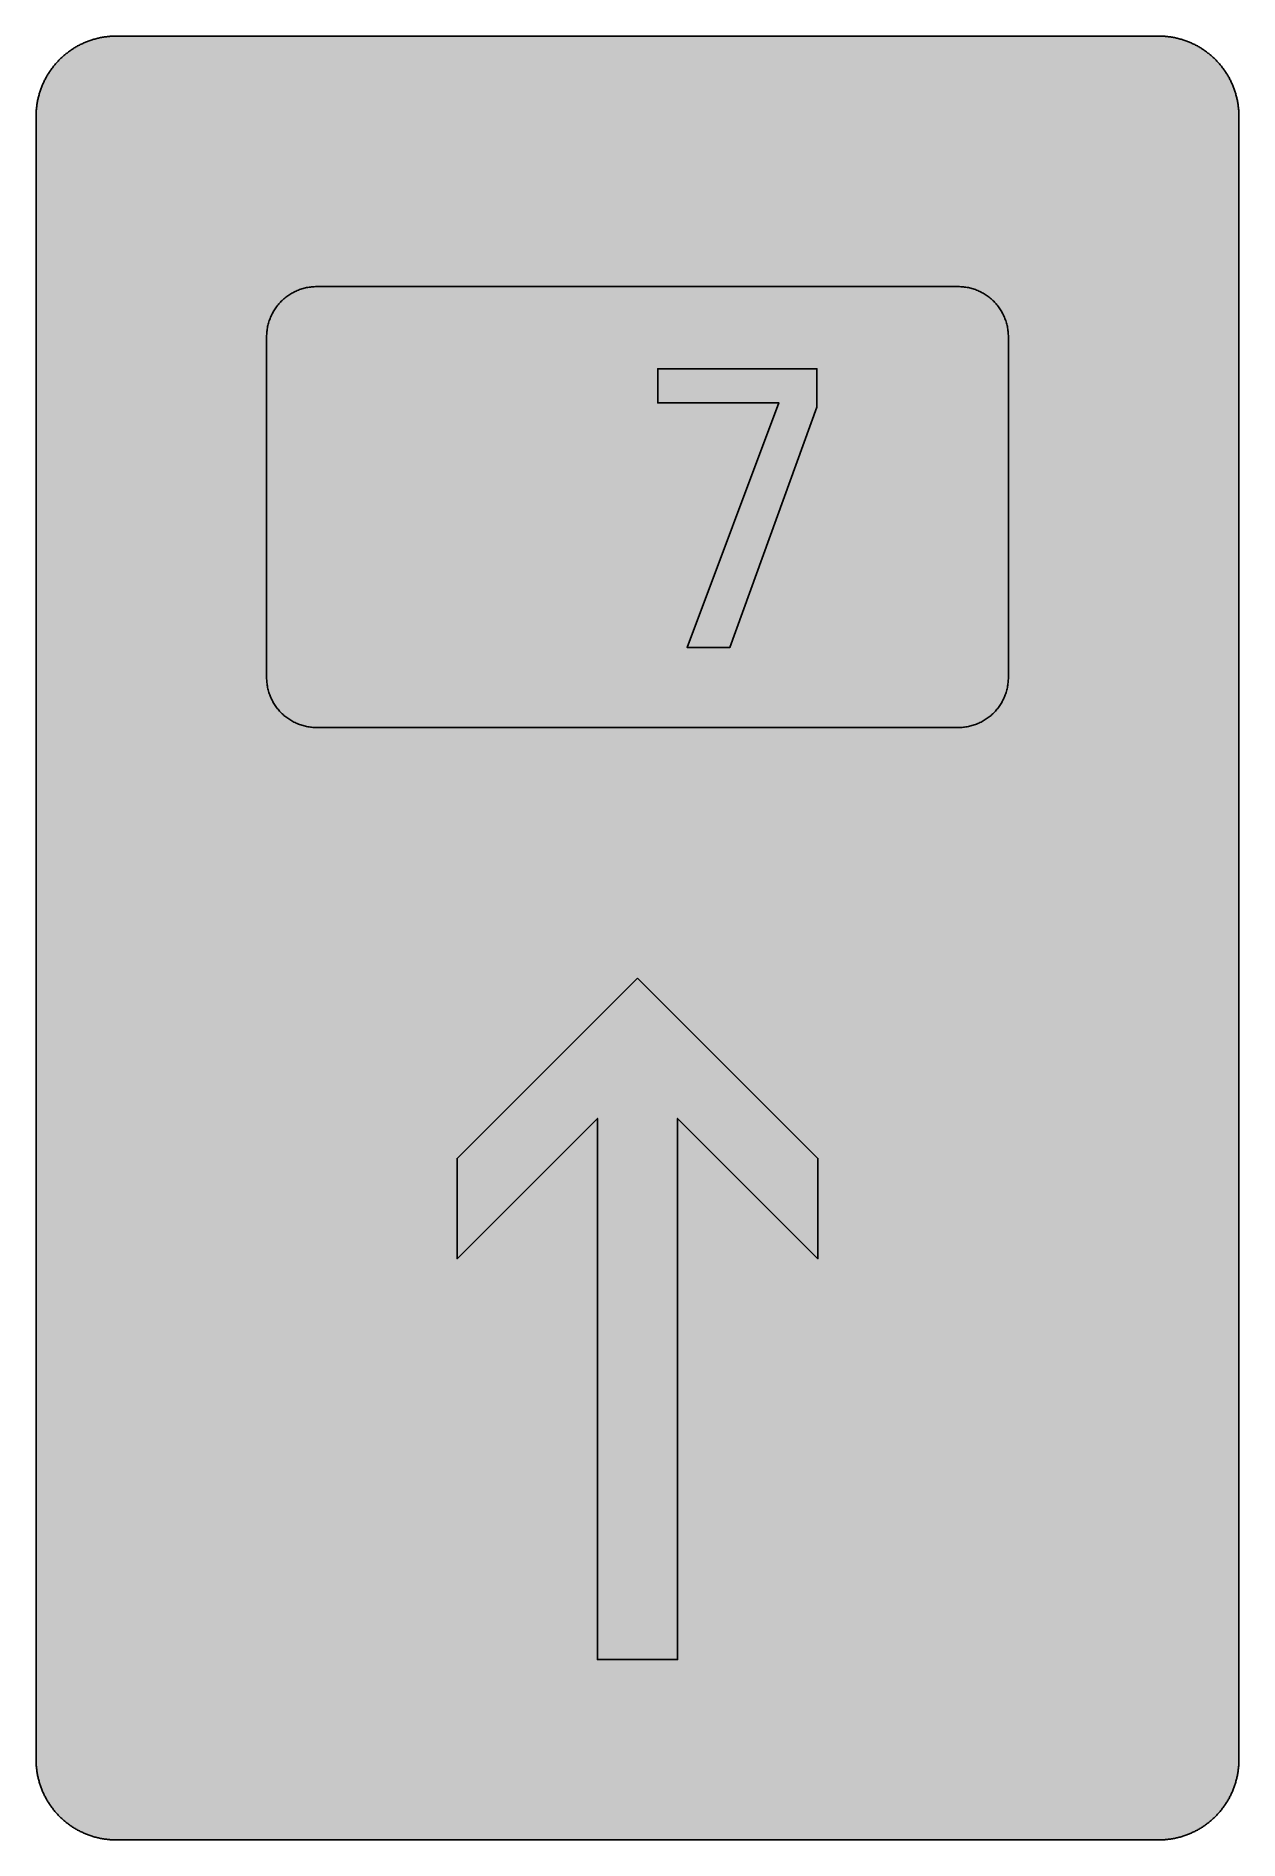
# Model space of a CAD drawing. Header units: millimetres. Extents: x 0 to 212, y 0 to 318.
import ezdxf

# ---------------------------------------------------------------- set-up
doc = ezdxf.new("R2010")
doc.units = ezdxf.units.MM

msp = doc.modelspace()

# ---------------------------------------------------------------- hatches: boundary and pattern name
for color, points in [(40, [(14.1633, 0.0536), (13.9878, 0.0533), (13.8125, 0.0559), (13.6373, 0.061), (13.462, 0.0686), (13.2893, 0.0787), (13.114, 0.0914), (12.9413, 0.1041), (12.7686, 0.1219), (12.5959, 0.1397), (12.4231, 0.16), (12.2504, 0.1829), (12.0777, 0.2057), (11.9075, 0.2337), (11.7373, 0.2616), (11.5672, 0.2921), (11.397, 0.3251), (11.2268, 0.3607), (11.0592, 0.3988), (10.8915, 0.4369), (10.7239, 0.4775), (10.5562, 0.5207), (10.3886, 0.5664), (10.2235, 0.6121), (10.0584, 0.6629), (9.8933, 0.7137), (9.7307, 0.7671), (9.5682, 0.8204), (9.4056, 0.8788), (9.2431, 0.9373), (9.083, 0.9982), (8.923, 1.0617), (8.763, 1.1252), (8.6055, 1.1938), (8.4455, 1.2624), (8.2906, 1.331), (8.1331, 1.4046), (7.9781, 1.4783), (7.8232, 1.5545), (7.6708, 1.6332), (7.5184, 1.7145), (7.366, 1.7958), (7.2161, 1.8796), (7.0663, 1.966), (6.919, 2.0523), (6.7716, 2.1438), (6.6243, 2.2352), (6.4795, 2.3266), (6.3348, 2.4232), (6.19, 2.5197), (6.0477, 2.6187), (5.908, 2.7178), (5.7683, 2.8194), (5.6286, 2.9235), (5.4915, 3.0302), (5.3543, 3.1369), (5.2197, 3.2461), (5.0851, 3.3579), (4.953, 3.4722), (4.8209, 3.5865), (4.6914, 3.7033), (4.5644, 3.8202), (4.4348, 3.9395), (4.3104, 4.0615), (4.1859, 4.1859), (4.0615, 4.3104), (3.9395, 4.4348), (3.8202, 4.5618), (3.7033, 4.6914), (3.5865, 4.8209), (3.4722, 4.953), (3.3579, 5.0851), (3.2487, 5.2197), (3.1369, 5.3543), (3.0302, 5.4915), (2.9235, 5.6286), (2.8194, 5.7683), (2.7178, 5.908), (2.6187, 6.0477), (2.5197, 6.19), (2.4232, 6.3348), (2.3266, 6.477), (2.2352, 6.6243), (2.1438, 6.7691), (2.0523, 6.9164), (1.966, 7.0663), (1.8796, 7.2161), (1.7958, 7.366), (1.7145, 7.5184), (1.6332, 7.6708), (1.5545, 7.8232), (1.4783, 7.9781), (1.4046, 8.1331), (1.331, 8.2906), (1.2598, 8.4455), (1.1913, 8.603), (1.1252, 8.763), (1.0592, 8.923), (0.9982, 9.083), (0.9373, 9.2431), (0.8763, 9.4056), (0.8204, 9.5682), (0.7645, 9.7307), (0.7112, 9.8933), (0.6604, 10.0584), (0.6121, 10.2235), (0.5639, 10.3911), (0.5207, 10.5562), (0.4775, 10.7239), (0.4343, 10.8915), (0.3962, 11.0592), (0.3607, 11.2268), (0.3251, 11.397), (0.2921, 11.5672), (0.2616, 11.7373), (0.2311, 11.9075), (0.2057, 12.0802), (0.1803, 12.2504), (0.1575, 12.4231), (0.1372, 12.5959), (0.1194, 12.7686), (0.1041, 12.9413), (0.0889, 13.1166), (0.0787, 13.2893), (0.0686, 13.4645), (0.061, 13.6373), (0.0559, 13.8125), (0.0508, 13.9878), (0.0508, 14.163), (0.0522, 303.4425), (0.0508, 303.6164), (0.0559, 303.7916), (0.061, 303.9669), (0.0686, 304.1396), (0.0787, 304.3149), (0.0889, 304.4876), (0.1041, 304.6628), (0.1194, 304.8356), (0.1372, 305.0083), (0.1575, 305.181), (0.1803, 305.3537), (0.2057, 305.5239), (0.2311, 305.6966), (0.2616, 305.8668), (0.2921, 306.037), (0.3251, 306.2072), (0.3607, 306.3748), (0.3962, 306.545), (0.4343, 306.7126), (0.4775, 306.8803), (0.5207, 307.0479), (0.5639, 307.213), (0.6121, 307.3781), (0.6604, 307.5432), (0.7112, 307.7083), (0.7645, 307.8734), (0.8204, 308.036), (0.8763, 308.1985), (0.9373, 308.3611), (0.9982, 308.5211), (1.0592, 308.6811), (1.1252, 308.8411), (1.1913, 308.9986), (1.2598, 309.1561), (1.331, 309.3136), (1.4046, 309.4685), (1.4783, 309.626), (1.5545, 309.7784), (1.6332, 309.9333), (1.7145, 310.0857), (1.7958, 310.2356), (1.8796, 310.388), (1.966, 310.5379), (2.0523, 310.6852), (2.1438, 310.8325), (2.2352, 310.9798), (2.3266, 311.1246), (2.4232, 311.2694), (2.5197, 311.4116), (2.6187, 311.5539), (2.7178, 311.6961), (2.8194, 311.8358), (2.9235, 311.9755), (3.0302, 312.1127), (3.1369, 312.2473), (3.2487, 312.3844), (3.3579, 312.5165), (3.4722, 312.6486), (3.5865, 312.7807), (3.7033, 312.9102), (3.8202, 313.0398), (3.9395, 313.1668), (4.0615, 313.2938), (4.1859, 313.4182), (4.3104, 313.5401), (4.4348, 313.6621), (4.5644, 313.784), (4.6914, 313.9008), (4.8209, 314.0177), (4.953, 314.132), (5.0851, 314.2437), (5.2197, 314.3555), (5.3543, 314.4647), (5.4915, 314.5739), (5.6286, 314.6781), (5.7683, 314.7822), (5.908, 314.8838), (6.0477, 314.9854), (6.19, 315.0845), (6.3348, 315.181), (6.4795, 315.275), (6.6243, 315.3689), (6.7716, 315.4604), (6.919, 315.5493), (7.0663, 315.6382), (7.2161, 315.7245), (7.366, 315.8084), (7.5184, 315.8896), (7.6708, 315.9709), (7.8232, 316.0471), (7.9781, 316.1233), (8.1331, 316.1995), (8.2906, 316.2706), (8.4455, 316.3418), (8.6055, 316.4103), (8.763, 316.4789), (8.923, 316.5424), (9.083, 316.6059), (9.2431, 316.6669), (9.4056, 316.7253), (9.5682, 316.7837), (9.7307, 316.8371), (9.8933, 316.8904), (10.0584, 316.9412), (10.2235, 316.992), (10.3886, 317.0377), (10.5562, 317.0834), (10.7239, 317.1266), (10.8915, 317.1673), (11.0592, 317.2079), (11.2268, 317.2435), (11.397, 317.279), (11.5672, 317.312), (11.7373, 317.3425), (11.9075, 317.3705), (12.0777, 317.3984), (12.2504, 317.4213), (12.4231, 317.4441), (12.5959, 317.4644), (12.7686, 317.4822), (12.9413, 317.5), (13.114, 317.5127), (13.2893, 317.5254), (13.462, 317.5356), (13.6373, 317.5432), (13.8125, 317.5483), (13.9878, 317.5508), (14.163, 317.5533), (197.6078, 317.5536), (197.7822, 317.5508), (197.9574, 317.5483), (198.1327, 317.5432), (198.3054, 317.5356), (198.4807, 317.5254), (198.6534, 317.5127), (198.8287, 317.5), (199.0014, 317.4822), (199.1741, 317.4644), (199.3468, 317.4441), (199.5195, 317.4213), (199.6897, 317.3984), (199.8624, 317.3705), (200.0326, 317.3425), (200.2028, 317.312), (200.373, 317.279), (200.5432, 317.2435), (200.7108, 317.2079), (200.8784, 317.1673), (201.0461, 317.1266), (201.2137, 317.0834), (201.3788, 317.0377), (201.5465, 316.992), (201.7116, 316.9412), (201.8767, 316.8904), (202.0392, 316.8371), (202.2018, 316.7837), (202.3643, 316.7253), (202.5269, 316.6669), (202.6869, 316.6059), (202.8469, 316.5424), (203.007, 316.4789), (203.167, 316.4103), (203.3245, 316.3418), (203.4794, 316.2706), (203.6369, 316.1995), (203.7918, 316.1233), (203.9468, 316.0471), (204.0992, 315.9709), (204.2516, 315.8896), (204.404, 315.8084), (204.5538, 315.7245), (204.7037, 315.6382), (204.8535, 315.5493), (205.0009, 315.4604), (205.1456, 315.3689), (205.293, 315.275), (205.4352, 315.181), (205.58, 315.0845), (205.7222, 314.9854), (205.8619, 314.8838), (206.0016, 314.7822), (206.1413, 314.6781), (206.2785, 314.5739), (206.4156, 314.4647), (206.5503, 314.3555), (206.6849, 314.2437), (206.817, 314.132), (206.949, 314.0177), (207.0786, 313.9008), (207.2081, 313.784), (207.3351, 313.6621), (207.4596, 313.5401), (207.584, 313.4182), (207.7085, 313.2938), (207.8304, 313.1668), (207.9498, 313.0398), (208.0666, 312.9102), (208.1835, 312.7807), (208.2978, 312.6486), (208.4121, 312.5165), (208.5238, 312.3844), (208.6331, 312.2473), (208.7397, 312.1127), (208.8464, 311.9755), (208.9506, 311.8358), (209.0522, 311.6961), (209.1512, 311.5539), (209.2503, 311.4116), (209.3468, 311.2694), (209.4433, 311.1246), (209.5348, 310.9798), (209.6262, 310.8325), (209.7176, 310.6852), (209.804, 310.5379), (209.8904, 310.388), (209.9742, 310.2356), (210.0555, 310.0857), (210.1367, 309.9333), (210.2155, 309.7784), (210.2917, 309.626), (210.3653, 309.4685), (210.439, 309.3136), (210.5076, 309.1561), (210.5762, 308.9986), (210.6447, 308.8411), (210.7082, 308.6811), (210.7717, 308.5211), (210.8327, 308.3611), (210.8911, 308.1985), (210.9495, 308.036), (211.0029, 307.8734), (211.0562, 307.7083), (211.107, 307.5432), (211.1578, 307.3781), (211.2035, 307.213), (211.2493, 307.0479), (211.2924, 306.8803), (211.3331, 306.7126), (211.3712, 306.545), (211.4093, 306.3748), (211.4448, 306.2072), (211.4779, 306.037), (211.5083, 305.8668), (211.5363, 305.6966), (211.5642, 305.5239), (211.5871, 305.3537), (211.6099, 305.181), (211.6303, 305.0083), (211.648, 304.8356), (211.6658, 304.6628), (211.6785, 304.4876), (211.6912, 304.3149), (211.7014, 304.1396), (211.709, 303.9669), (211.7141, 303.7916), (211.7166, 303.6164), (211.7166, 303.4411), (211.7189, 14.1647), (211.7166, 13.9878), (211.7141, 13.8125), (211.709, 13.6373), (211.7014, 13.4645), (211.6912, 13.2893), (211.6785, 13.1166), (211.6658, 12.9413), (211.648, 12.7686), (211.6303, 12.5959), (211.6099, 12.4231), (211.5871, 12.2504), (211.5642, 12.0802), (211.5363, 11.9075), (211.5083, 11.7373), (211.4779, 11.5672), (211.4448, 11.397), (211.4093, 11.2268), (211.3712, 11.0592), (211.3331, 10.8915), (211.2924, 10.7239), (211.2493, 10.5562), (211.2035, 10.3911), (211.1578, 10.2235), (211.107, 10.0584), (211.0562, 9.8933), (211.0029, 9.7307), (210.9495, 9.5682), (210.8911, 9.4056), (210.8327, 9.2431), (210.7717, 9.083), (210.7082, 8.923), (210.6447, 8.763), (210.5762, 8.603), (210.5076, 8.4455), (210.439, 8.2906), (210.3653, 8.1331), (210.2917, 7.9781), (210.2155, 7.8232), (210.1367, 7.6708), (210.0555, 7.5184), (209.9742, 7.366), (209.8904, 7.2161), (209.804, 7.0663), (209.7176, 6.9164), (209.6262, 6.7691), (209.5348, 6.6243), (209.4433, 6.477), (209.3468, 6.3348), (209.2503, 6.19), (209.1512, 6.0477), (209.0522, 5.908), (208.9506, 5.7683), (208.8464, 5.6286), (208.7397, 5.4915), (208.6331, 5.3543), (208.5238, 5.2197), (208.4121, 5.0851), (208.2978, 4.953), (208.1835, 4.8209), (208.0666, 4.6914), (207.9498, 4.5618), (207.8304, 4.4348), (207.7085, 4.3104), (207.584, 4.1859), (207.4596, 4.0615), (207.3351, 3.9395), (207.2081, 3.8202), (207.0786, 3.7033), (206.949, 3.5865), (206.817, 3.4722), (206.6849, 3.3579), (206.5503, 3.2461), (206.4156, 3.1369), (206.2785, 3.0302), (206.1413, 2.9235), (206.0016, 2.8194), (205.8619, 2.7178), (205.7222, 2.6187), (205.58, 2.5197), (205.4352, 2.4232), (205.293, 2.3266), (205.1456, 2.2352), (205.0009, 2.1438), (204.8535, 2.0523), (204.7037, 1.966), (204.5538, 1.8796), (204.404, 1.7958), (204.2516, 1.7145), (204.0992, 1.6332), (203.9468, 1.5545), (203.7918, 1.4783), (203.6369, 1.4046), (203.4794, 1.331), (203.3245, 1.2624), (203.167, 1.1938), (203.007, 1.1252), (202.8469, 1.0617), (202.6869, 0.9982), (202.5269, 0.9373), (202.3643, 0.8788), (202.2018, 0.8204), (202.0392, 0.7671), (201.8767, 0.7137), (201.7116, 0.6629), (201.5465, 0.6121), (201.3788, 0.5664), (201.2137, 0.5207), (201.0461, 0.4775), (200.8784, 0.4369), (200.7108, 0.3988), (200.5432, 0.3607), (200.373, 0.3251), (200.2028, 0.2921), (200.0326, 0.2616), (199.8624, 0.2337), (199.6897, 0.2057), (199.5195, 0.1829), (199.3468, 0.16), (199.1741, 0.1397), (199.0014, 0.1219), (198.8287, 0.1041), (198.6534, 0.0914), (198.4807, 0.0787), (198.3054, 0.0686), (198.1327, 0.061), (197.9574, 0.0559), (197.7822, 0.0533), (197.6069, 0.0533)]), (144, [(49.4411, 195.8453), (49.2125, 195.8467), (48.9864, 195.8543), (48.7604, 195.8696), (48.5394, 195.8899), (48.3159, 195.9153), (48.0974, 195.9458), (47.879, 195.9813), (47.6631, 196.022), (47.4472, 196.0702), (47.2364, 196.121), (47.0256, 196.1794), (46.8173, 196.2404), (46.6115, 196.3064), (46.4083, 196.3801), (46.2077, 196.4563), (46.007, 196.5376), (45.8114, 196.6239), (45.6159, 196.7128), (45.4254, 196.8094), (45.2374, 196.9084), (45.0494, 197.0126), (44.8666, 197.1218), (44.6862, 197.2335), (44.5084, 197.3504), (44.3357, 197.4698), (44.163, 197.5968), (43.9953, 197.7238), (43.8302, 197.8584), (43.6677, 197.9955), (43.5102, 198.1352), (43.3553, 198.28), (43.2029, 198.4273), (43.0555, 198.5772), (42.9108, 198.7321), (42.7711, 198.8922), (42.6339, 199.0522), (42.5018, 199.2173), (42.3723, 199.3875), (42.2478, 199.5576), (42.1259, 199.7329), (42.0091, 199.9107), (41.8973, 200.091), (41.7881, 200.2739), (41.6839, 200.4593), (41.5849, 200.6473), (41.4909, 200.8403), (41.3995, 201.0334), (41.3131, 201.2315), (41.2318, 201.4296), (41.1556, 201.6303), (41.0845, 201.8335), (41.0159, 202.0418), (40.955, 202.25), (40.8991, 202.4583), (40.8457, 202.6717), (40.8, 202.885), (40.7594, 203.1009), (40.7213, 203.3194), (40.6908, 203.5404), (40.6654, 203.7613), (40.6451, 203.9849), (40.6324, 204.2084), (40.6222, 204.437), (40.6197, 204.663), (40.6217, 264.637), (40.6222, 264.8636), (40.6324, 265.0896), (40.6451, 265.3132), (40.6654, 265.5367), (40.6908, 265.7577), (40.7213, 265.9786), (40.7594, 266.1971), (40.8, 266.413), (40.8457, 266.6263), (40.8991, 266.8397), (40.955, 267.0505), (41.0159, 267.2588), (41.0845, 267.4645), (41.1556, 267.6677), (41.2318, 267.8684), (41.3131, 268.0691), (41.3995, 268.2646), (41.4909, 268.4577), (41.5849, 268.6507), (41.6839, 268.8387), (41.7881, 269.0241), (41.8973, 269.2095), (42.0091, 269.3899), (42.1259, 269.5651), (42.2478, 269.7404), (42.3723, 269.9131), (42.5018, 270.0807), (42.6339, 270.2458), (42.7711, 270.4059), (42.9108, 270.5659), (43.0555, 270.7208), (43.2029, 270.8707), (43.3553, 271.0205), (43.5102, 271.1628), (43.6677, 271.305), (43.8302, 271.4396), (43.9953, 271.5743), (44.163, 271.7038), (44.3357, 271.8283), (44.5084, 271.9476), (44.6862, 272.0645), (44.8666, 272.1788), (45.0494, 272.2855), (45.2374, 272.3896), (45.4254, 272.4912), (45.6159, 272.5852), (45.8114, 272.6766), (46.007, 272.763), (46.2077, 272.8443), (46.4083, 272.9205), (46.6115, 272.9916), (46.8173, 273.0576), (47.0256, 273.1211), (47.2364, 273.177), (47.4472, 273.2303), (47.6631, 273.2761), (47.879, 273.3167), (48.0974, 273.3523), (48.3159, 273.3853), (48.5394, 273.4107), (48.7604, 273.4285), (48.9864, 273.4437), (49.2125, 273.4513), (49.4386, 273.4539), (162.33, 273.4564), (162.5575, 273.4513), (162.7835, 273.4437), (163.007, 273.4285), (163.2306, 273.4107), (163.4515, 273.3853), (163.6725, 273.3523), (163.891, 273.3167), (164.1069, 273.2761), (164.3202, 273.2303), (164.5336, 273.177), (164.7444, 273.1211), (164.9527, 273.0576), (165.1584, 272.9916), (165.3616, 272.9205), (165.5623, 272.8443), (165.7629, 272.763), (165.9585, 272.6766), (166.1516, 272.5852), (166.3446, 272.4912), (166.5326, 272.3896), (166.718, 272.2855), (166.9034, 272.1788), (167.0837, 272.0645), (167.259, 271.9476), (167.4343, 271.8283), (167.607, 271.7038), (167.7746, 271.5743), (167.9397, 271.4396), (168.0997, 271.305), (168.2598, 271.1628), (168.4147, 271.0205), (168.5646, 270.8707), (168.7119, 270.7208), (168.8567, 270.5659), (168.9989, 270.4059), (169.1335, 270.2458), (169.2681, 270.0807), (169.3951, 269.9131), (169.5221, 269.7404), (169.6415, 269.5651), (169.7584, 269.3899), (169.8727, 269.2095), (169.9793, 269.0241), (170.0835, 268.8387), (170.1825, 268.6507), (170.2791, 268.4577), (170.368, 268.2646), (170.4543, 268.0691), (170.5356, 267.8684), (170.6143, 267.6677), (170.6855, 267.4645), (170.7515, 267.2588), (170.8125, 267.0505), (170.8709, 266.8397), (170.9217, 266.6263), (170.9699, 266.413), (171.0106, 266.1971), (171.0461, 265.9786), (171.0766, 265.7577), (171.102, 265.5367), (171.1223, 265.3132), (171.1376, 265.0896), (171.1452, 264.8636), (171.1477, 264.635), (171.1494, 204.6647), (171.1452, 204.437), (171.1376, 204.2084), (171.1223, 203.9849), (171.102, 203.7613), (171.0766, 203.5404), (171.0461, 203.3194), (171.0106, 203.1009), (170.9699, 202.885), (170.9217, 202.6717), (170.8709, 202.4583), (170.8125, 202.25), (170.7515, 202.0418), (170.6855, 201.8335), (170.6143, 201.6303), (170.5356, 201.4296), (170.4543, 201.2315), (170.368, 201.0334), (170.2791, 200.8403), (170.1825, 200.6473), (170.0835, 200.4593), (169.9793, 200.2739), (169.8727, 200.091), (169.7584, 199.9107), (169.6415, 199.7329), (169.5221, 199.5576), (169.3951, 199.3875), (169.2681, 199.2173), (169.1335, 199.0522), (168.9989, 198.8922), (168.8567, 198.7321), (168.7119, 198.5772), (168.5646, 198.4273), (168.4147, 198.28), (168.2598, 198.1352), (168.0997, 197.9955), (167.9397, 197.8584), (167.7746, 197.7238), (167.607, 197.5968), (167.4343, 197.4698), (167.259, 197.3504), (167.0837, 197.2335), (166.9034, 197.1218), (166.718, 197.0126), (166.5326, 196.9084), (166.3446, 196.8094), (166.1516, 196.7128), (165.9585, 196.6239), (165.7629, 196.5376), (165.5623, 196.4563), (165.3616, 196.3801), (165.1584, 196.3064), (164.9527, 196.2404), (164.7444, 196.1794), (164.5336, 196.121), (164.3202, 196.0702), (164.1069, 196.022), (163.891, 195.9813), (163.6725, 195.9458), (163.4515, 195.9153), (163.2306, 195.8899), (163.007, 195.8696), (162.7835, 195.8543), (162.5575, 195.8467), (162.3289, 195.8442)]), (254, [(137.4592, 252.2178), (137.4592, 258.9911), (109.4493, 258.9911), (109.4493, 252.9939), (130.7564, 252.9939), (114.6006, 209.9564), (122.1493, 209.9564)]), (59, [(105.8855, 151.7481), (74.1355, 119.9981), (74.1355, 102.3592), (98.83, 127.0536), (98.83, 31.8036), (112.9411, 31.8036), (112.9411, 127.0536), (137.6355, 102.3592), (137.6355, 119.9981)])]:
    msp.add_hatch(color=color).paths.add_polyline_path(points)
h = msp.add_hatch(color=59)
h.paths.add_polyline_path([(14.1633, 3.5814), (13.8887, 3.5839), (13.6169, 3.5941), (13.3477, 3.6119), (13.081, 3.6347), (12.8143, 3.6652), (12.5501, 3.7008), (12.2885, 3.7465), (12.0294, 3.7948), (11.7729, 3.8506), (11.5164, 3.9141), (11.2649, 3.9827), (11.016, 4.0564), (10.7671, 4.1351), (10.5232, 4.2215), (10.2819, 4.3129), (10.0432, 4.412), (9.8069, 4.5161), (9.5733, 4.6228), (9.3447, 4.7371), (9.1186, 4.8565), (8.8951, 4.9809), (8.6741, 5.113), (8.4582, 5.2476), (8.2448, 5.3873), (8.0366, 5.5321), (7.8308, 5.682), (7.6276, 5.8369), (7.4295, 5.9969), (7.2365, 6.1595), (7.046, 6.3297), (6.8605, 6.5024), (6.6777, 6.6802), (6.5024, 6.8605), (6.3271, 7.046), (6.1595, 7.2365), (5.9969, 7.432), (5.8369, 7.6302), (5.682, 7.8308), (5.5321, 8.0366), (5.3873, 8.2448), (5.2451, 8.4582), (5.1105, 8.6741), (4.9809, 8.8951), (4.8565, 9.1186), (4.7371, 9.3447), (4.6228, 9.5758), (4.5136, 9.8069), (4.4094, 10.0432), (4.3129, 10.2819), (4.2215, 10.5232), (4.1351, 10.7696), (4.0538, 11.016), (3.9802, 11.2649), (3.9116, 11.5189), (3.8506, 11.7729), (3.7948, 12.0294), (3.744, 12.2911), (3.7008, 12.5527), (3.6627, 12.8143), (3.6322, 13.081), (3.6093, 13.3502), (3.5916, 13.6195), (3.5814, 13.8913), (3.5789, 14.163), (3.58, 303.4425), (3.5814, 303.7154), (3.5916, 303.9847), (3.6093, 304.2564), (3.6322, 304.5231), (3.6627, 304.7898), (3.7008, 305.054), (3.744, 305.3156), (3.7948, 305.5747), (3.8506, 305.8312), (3.9116, 306.0852), (3.9802, 306.3392), (4.0538, 306.5882), (4.1351, 306.8345), (4.2215, 307.0809), (4.3129, 307.3222), (4.4094, 307.561), (4.5136, 307.7972), (4.6228, 308.0283), (4.7371, 308.2595), (4.8565, 308.4855), (4.9809, 308.7091), (5.1105, 308.9275), (5.2451, 309.1459), (5.3873, 309.3593), (5.5321, 309.5676), (5.682, 309.7733), (5.8369, 309.974), (5.9969, 310.1721), (6.1595, 310.3677), (6.3271, 310.5556), (6.5024, 310.7436), (6.6777, 310.9239), (6.8605, 311.1017), (7.046, 311.2745), (7.2365, 311.4446), (7.4295, 311.6072), (7.6276, 311.7672), (7.8308, 311.9222), (8.0366, 312.072), (8.2448, 312.2168), (8.4582, 312.3565), (8.6741, 312.4911), (8.8951, 312.6232), (9.1186, 312.7477), (9.3447, 312.867), (9.5733, 312.9813), (9.8069, 313.0906), (10.0432, 313.1922), (10.2819, 313.2912), (10.5232, 313.3827), (10.7671, 313.469), (11.016, 313.5478), (11.2649, 313.624), (11.5164, 313.6925), (11.7729, 313.7535), (12.0294, 313.8094), (12.2885, 313.8602), (12.5501, 313.9034), (12.8143, 313.9389), (13.081, 313.9694), (13.3477, 313.9948), (13.6169, 314.01), (13.8887, 314.0202), (14.163, 314.0253), (197.6078, 314.0258), (197.8787, 314.0202), (198.1505, 314.01), (198.4197, 313.9948), (198.689, 313.9694), (198.9557, 313.9389), (199.2173, 313.9034), (199.4789, 313.8602), (199.7405, 313.8094), (199.9971, 313.7535), (200.2511, 313.6925), (200.5051, 313.624), (200.754, 313.5478), (201.0004, 313.469), (201.2467, 313.3827), (201.488, 313.2912), (201.7268, 313.1922), (201.963, 313.0906), (202.1942, 312.9813), (202.4253, 312.867), (202.6514, 312.7477), (202.8749, 312.6232), (203.0959, 312.4911), (203.3118, 312.3565), (203.5251, 312.2168), (203.7334, 312.072), (203.9391, 311.9222), (204.1398, 311.7672), (204.3379, 311.6072), (204.5335, 311.4446), (204.724, 311.2745), (204.9094, 311.1017), (205.0898, 310.9239), (205.2676, 310.7436), (205.4403, 310.5556), (205.6105, 310.3677), (205.773, 310.1721), (205.933, 309.974), (206.088, 309.7733), (206.2378, 309.5676), (206.3826, 309.3593), (206.5223, 309.1459), (206.6569, 308.9275), (206.789, 308.7091), (206.9135, 308.4855), (207.0329, 308.2595), (207.1472, 308.0283), (207.2538, 307.7972), (207.358, 307.561), (207.457, 307.3222), (207.5485, 307.0809), (207.6348, 306.8345), (207.7136, 306.5882), (207.7872, 306.3392), (207.8558, 306.0852), (207.9193, 305.8312), (207.9752, 305.5747), (208.0235, 305.3156), (208.0692, 305.054), (208.1047, 304.7898), (208.1352, 304.5231), (208.1581, 304.2564), (208.1759, 303.9847), (208.186, 303.7154), (208.1911, 303.4411), (208.1911, 14.1647), (208.186, 13.8913), (208.1759, 13.6195), (208.1581, 13.3502), (208.1352, 13.081), (208.1047, 12.8143), (208.0692, 12.5527), (208.0235, 12.2911), (207.9752, 12.0294), (207.9193, 11.7729), (207.8558, 11.5189), (207.7872, 11.2649), (207.7136, 11.016), (207.6348, 10.7696), (207.5485, 10.5232), (207.457, 10.2819), (207.358, 10.0432), (207.2538, 9.8069), (207.1472, 9.5758), (207.0329, 9.3447), (206.9135, 9.1186), (206.789, 8.8951), (206.6569, 8.6741), (206.5223, 8.4582), (206.3826, 8.2448), (206.2378, 8.0366), (206.088, 7.8308), (205.933, 7.6302), (205.773, 7.432), (205.6105, 7.2365), (205.4403, 7.046), (205.2676, 6.8605), (205.0898, 6.6802), (204.9094, 6.5024), (204.724, 6.3297), (204.5335, 6.1595), (204.3379, 5.9969), (204.1398, 5.8369), (203.9391, 5.682), (203.7334, 5.5321), (203.5251, 5.3873), (203.3118, 5.2476), (203.0959, 5.113), (202.8749, 4.9809), (202.6514, 4.8565), (202.4253, 4.7371), (202.1942, 4.6228), (201.963, 4.5161), (201.7268, 4.412), (201.488, 4.3129), (201.2467, 4.2215), (201.0004, 4.1351), (200.754, 4.0564), (200.5051, 3.9827), (200.2511, 3.9141), (199.9971, 3.8506), (199.7405, 3.7948), (199.4789, 3.7465), (199.2173, 3.7008), (198.9557, 3.6652), (198.689, 3.6347), (198.4197, 3.6119), (198.1505, 3.5941), (197.8787, 3.5839), (197.6069, 3.5789)])
h.paths.add_polyline_path([(14.1633, 8.8731), (14.0259, 8.8748), (13.8887, 8.8798), (13.7541, 8.8875), (13.622, 8.9002), (13.4874, 8.9154), (13.3553, 8.9332), (13.2258, 8.9535), (13.0962, 8.9789), (12.9667, 9.0068), (12.8397, 9.0373), (12.7127, 9.0729), (12.5882, 9.1084), (12.4663, 9.1491), (12.3419, 9.1923), (12.2225, 9.238), (12.1031, 9.2888), (11.9837, 9.3396), (11.8694, 9.3929), (11.7526, 9.4513), (11.6408, 9.5098), (11.5291, 9.5733), (11.4198, 9.6368), (11.3106, 9.7053), (11.2039, 9.7765), (11.0998, 9.8476), (10.9957, 9.9238), (10.8966, 10), (10.7975, 10.0787), (10.6985, 10.1625), (10.6045, 10.2464), (10.5105, 10.3327), (10.4216, 10.4216), (10.3327, 10.5131), (10.2464, 10.6045), (10.16, 10.701), (10.0787, 10.7975), (10, 10.8966), (9.9212, 10.9982), (9.8476, 11.0998), (9.7739, 11.2039), (9.7053, 11.3106), (9.6368, 11.4198), (9.5707, 11.5291), (9.5098, 11.6408), (9.4488, 11.7551), (9.3929, 11.8694), (9.337, 11.9863), (9.2862, 12.1031), (9.238, 12.2225), (9.1923, 12.3444), (9.1491, 12.4663), (9.1084, 12.5908), (9.0703, 12.7152), (9.0373, 12.8397), (9.0068, 12.9692), (8.9789, 13.0962), (8.9535, 13.2258), (8.9306, 13.3579), (8.9129, 13.4899), (8.8976, 13.622), (8.8849, 13.7566), (8.8773, 13.8913), (8.8722, 14.0259), (8.8697, 14.163), (8.8717, 303.4425), (8.8722, 303.5783), (8.8773, 303.7129), (8.8849, 303.8475), (8.8976, 303.9821), (8.9129, 304.1142), (8.9306, 304.2463), (8.9535, 304.3784), (8.9789, 304.5079), (9.0068, 304.6349), (9.0373, 304.7644), (9.0703, 304.8889), (9.1084, 305.0134), (9.1491, 305.1378), (9.1923, 305.2597), (9.238, 305.3817), (9.2862, 305.501), (9.337, 305.6179), (9.3929, 305.7347), (9.4488, 305.849), (9.5098, 305.9633), (9.5707, 306.0751), (9.6368, 306.1843), (9.7053, 306.2935), (9.7739, 306.4002), (9.8476, 306.5043), (9.9212, 306.6059), (10, 306.7075), (10.0787, 306.8066), (10.16, 306.9031), (10.2464, 306.9996), (10.3327, 307.0911), (10.4216, 307.1825), (10.5105, 307.2714), (10.6045, 307.3578), (10.6985, 307.4416), (10.7975, 307.5254), (10.8966, 307.6042), (10.9957, 307.6804), (11.0998, 307.7566), (11.2039, 307.8277), (11.3106, 307.8988), (11.4198, 307.9674), (11.5291, 308.0309), (11.6408, 308.0944), (11.7526, 308.1528), (11.8694, 308.2112), (11.9837, 308.2646), (12.1031, 308.3179), (12.2225, 308.3662), (12.3419, 308.4119), (12.4663, 308.4551), (12.5882, 308.4957), (12.7127, 308.5313), (12.8397, 308.5668), (12.9667, 308.5973), (13.0962, 308.6252), (13.2258, 308.6506), (13.3553, 308.671), (13.4874, 308.6913), (13.622, 308.7065), (13.7541, 308.7167), (13.8887, 308.7268), (14.0259, 308.7319), (14.163, 308.7319), (197.6078, 308.7342), (197.7441, 308.7319), (197.8787, 308.7268), (198.0133, 308.7167), (198.1479, 308.7065), (198.28, 308.6913), (198.4121, 308.671), (198.5442, 308.6506), (198.6737, 308.6252), (198.8007, 308.5973), (198.9303, 308.5668), (199.0547, 308.5313), (199.1792, 308.4957), (199.3036, 308.4551), (199.4256, 308.4119), (199.5475, 308.3662), (199.6669, 308.3179), (199.7837, 308.2646), (199.9005, 308.2112), (200.0148, 308.1528), (200.1291, 308.0944), (200.2409, 308.0309), (200.3501, 307.9674), (200.4593, 307.8988), (200.566, 307.8277), (200.6702, 307.7566), (200.7718, 307.6804), (200.8734, 307.6042), (200.9724, 307.5254), (201.0689, 307.4416), (201.1655, 307.3578), (201.2569, 307.2714), (201.3483, 307.1825), (201.4372, 307.0911), (201.5236, 306.9996), (201.6074, 306.9031), (201.6912, 306.8066), (201.77, 306.7075), (201.8462, 306.6059), (201.9224, 306.5043), (201.9935, 306.4002), (202.0646, 306.2935), (202.1332, 306.1843), (202.1967, 306.0751), (202.2602, 305.9633), (202.3186, 305.849), (202.377, 305.7347), (202.4304, 305.6179), (202.4812, 305.501), (202.532, 305.3817), (202.5777, 305.2597), (202.6209, 305.1378), (202.6615, 305.0134), (202.6971, 304.8889), (202.7326, 304.7644), (202.7631, 304.6349), (202.7911, 304.5079), (202.8165, 304.3784), (202.8368, 304.2463), (202.8546, 304.1142), (202.8698, 303.9821), (202.8825, 303.8475), (202.8901, 303.7129), (202.8952, 303.5783), (202.8977, 303.4411), (202.8994, 14.1647), (202.8952, 14.0259), (202.8901, 13.8913), (202.8825, 13.7566), (202.8698, 13.622), (202.8546, 13.4899), (202.8368, 13.3579), (202.8165, 13.2258), (202.7911, 13.0962), (202.7631, 12.9692), (202.7326, 12.8397), (202.6971, 12.7152), (202.6615, 12.5908), (202.6209, 12.4663), (202.5777, 12.3444), (202.532, 12.2225), (202.4812, 12.1031), (202.4304, 11.9863), (202.377, 11.8694), (202.3186, 11.7551), (202.2602, 11.6408), (202.1967, 11.5291), (202.1332, 11.4198), (202.0646, 11.3106), (201.9935, 11.2039), (201.9224, 11.0998), (201.8462, 10.9982), (201.77, 10.8966), (201.6912, 10.7975), (201.6074, 10.701), (201.5236, 10.6045), (201.4372, 10.5131), (201.3483, 10.4216), (201.2569, 10.3327), (201.1655, 10.2464), (201.0689, 10.1625), (200.9724, 10.0787), (200.8734, 10), (200.7718, 9.9238), (200.6702, 9.8476), (200.566, 9.7765), (200.4593, 9.7053), (200.3501, 9.6368), (200.2409, 9.5733), (200.1291, 9.5098), (200.0148, 9.4513), (199.9005, 9.3929), (199.7837, 9.3396), (199.6669, 9.2888), (199.5475, 9.238), (199.4256, 9.1923), (199.3036, 9.1491), (199.1792, 9.1084), (199.0547, 9.0729), (198.9303, 9.0373), (198.8007, 9.0068), (198.6737, 8.9789), (198.5442, 8.9535), (198.4121, 8.9332), (198.28, 8.9154), (198.1479, 8.9002), (198.0133, 8.8875), (197.8787, 8.8798), (197.7441, 8.8748), (197.6069, 8.8722)], flags=16)
h = msp.add_hatch(color=254)
edge = h.paths.add_edge_path()
edge.add_line((93.9973, 254.4752), (94.0816, 254.4724))
edge.add_line((94.0816, 254.4724), (94.168, 254.4724))
edge.add_line((94.168, 254.4724), (94.2543, 254.4724))
edge.add_line((94.2543, 254.4724), (94.3381, 254.4699))
edge.add_line((94.3381, 254.4699), (94.4245, 254.4674))
edge.add_line((94.4245, 254.4674), (94.5109, 254.4674))
edge.add_line((94.5109, 254.4674), (94.5972, 254.4623))
edge.add_line((94.5972, 254.4623), (94.681, 254.4597))
edge.add_line((94.681, 254.4597), (94.7674, 254.4572))
edge.add_line((94.7674, 254.4572), (94.8538, 254.4521))
edge.add_line((94.8538, 254.4521), (94.9401, 254.447))
edge.add_line((94.9401, 254.447), (95.0239, 254.442))
edge.add_line((95.0239, 254.442), (95.1103, 254.4369))
edge.add_line((95.1103, 254.4369), (95.1967, 254.4293))
edge.add_line((95.1967, 254.4293), (95.283, 254.4242))
edge.add_line((95.283, 254.4242), (95.3694, 254.4166))
edge.add_line((95.3694, 254.4166), (95.4557, 254.4089))
edge.add_line((95.4557, 254.4089), (95.5421, 254.3988))
edge.add_line((95.5421, 254.3988), (95.6285, 254.3912))
edge.add_line((95.6285, 254.3912), (95.7174, 254.381))
edge.add_line((95.7174, 254.381), (95.8037, 254.3708))
edge.add_line((95.8037, 254.3708), (95.8901, 254.3607))
edge.add_line((95.8901, 254.3607), (95.979, 254.348))
edge.add_line((95.979, 254.348), (96.0679, 254.3353))
edge.add_line((96.0679, 254.3353), (96.1542, 254.3251))
edge.add_line((96.1542, 254.3251), (96.2431, 254.3099))
edge.add_line((96.2431, 254.3099), (96.332, 254.2972))
edge.add_line((96.332, 254.2972), (96.4209, 254.2819))
edge.add_line((96.4209, 254.2819), (96.5124, 254.2667))
edge.add_line((96.5124, 254.2667), (96.6013, 254.2515))
edge.add_line((96.6013, 254.2515), (96.6927, 254.2362))
edge.add_line((96.6927, 254.2362), (96.7816, 254.2184))
edge.add_line((96.7816, 254.2184), (96.8731, 254.2007))
edge.add_line((96.8731, 254.2007), (96.9645, 254.1829))
edge.add_line((96.9645, 254.1829), (97.0585, 254.1626))
edge.add_line((97.0585, 254.1626), (97.1499, 254.1448))
edge.add_line((97.1499, 254.1448), (97.2439, 254.1245))
edge.add_line((97.2439, 254.1245), (97.3353, 254.1016))
edge.add_line((97.3353, 254.1016), (97.4293, 254.0813))
edge.add_line((97.4293, 254.0813), (97.5258, 254.0584))
edge.add_line((97.5258, 254.0584), (97.6198, 254.033))
edge.add_line((97.6198, 254.033), (97.7163, 254.0102))
edge.add_line((97.7163, 254.0102), (97.8129, 253.9848))
edge.add_line((97.8129, 253.9848), (97.9094, 253.9594))
edge.add_line((97.9094, 253.9594), (98.0059, 253.934))
edge.add_line((98.0059, 253.934), (98.105, 253.906))
edge.add_line((98.105, 253.906), (98.2015, 253.8781))
edge.add_line((98.2015, 253.8781), (98.3031, 253.8501))
edge.add_line((98.3031, 253.8501), (98.4021, 253.8197))
edge.add_line((98.4021, 253.8197), (98.5037, 253.7892))
edge.add_line((98.5037, 253.7892), (98.6028, 253.7587))
edge.add_line((98.6028, 253.7587), (98.7069, 253.7257))
edge.add_line((98.7069, 253.7257), (98.8085, 253.6927))
edge.add_line((98.8085, 253.6927), (98.9127, 253.6596))
edge.add_line((98.9127, 253.6596), (99.0168, 253.6241))
edge.add_line((99.0168, 253.6241), (99.121, 253.5911))
edge.add_line((99.121, 253.5911), (99.2276, 253.553))
edge.add_line((99.2276, 253.553), (99.3343, 253.5174))
edge.add_line((99.3343, 253.5174), (99.441, 253.4793))
edge.add_line((99.441, 253.4793), (99.5502, 253.4387))
edge.add_line((99.5502, 253.4387), (99.6594, 253.4006))
edge.add_line((99.6594, 253.4006), (99.7712, 253.3599))
edge.add_line((99.7712, 253.3599), (99.8804, 253.3167))
edge.add_line((99.8804, 253.3167), (99.9922, 253.2736))
edge.add_line((99.9922, 253.2736), (102.1112, 258.215))
edge.add_line((102.1112, 258.215), (102.0242, 258.2545))
edge.add_line((102.0242, 258.2545), (101.9353, 258.2926))
edge.add_line((101.9353, 258.2926), (101.8464, 258.3332))
edge.add_line((101.8464, 258.3332), (101.7575, 258.3739))
edge.add_line((101.7575, 258.3739), (101.666, 258.4145))
edge.add_line((101.666, 258.4145), (101.5746, 258.4552))
edge.add_line((101.5746, 258.4552), (101.4806, 258.4958))
edge.add_line((101.4806, 258.4958), (101.3866, 258.5364))
edge.add_line((101.3866, 258.5364), (101.2927, 258.5771))
edge.add_line((101.2927, 258.5771), (101.1936, 258.6177))
edge.add_line((101.1936, 258.6177), (101.0971, 258.6558))
edge.add_line((101.0971, 258.6558), (100.998, 258.6965))
edge.add_line((100.998, 258.6965), (100.8964, 258.7371))
edge.add_line((100.8964, 258.7371), (100.7948, 258.7777))
edge.add_line((100.7948, 258.7777), (100.6907, 258.8184))
edge.add_line((100.6907, 258.8184), (100.5865, 258.8565))
edge.add_line((100.5865, 258.8565), (100.4799, 258.8971))
edge.add_line((100.4799, 258.8971), (100.3732, 258.9352))
edge.add_line((100.3732, 258.9352), (100.264, 258.9759))
edge.add_line((100.264, 258.9759), (100.1522, 259.014))
edge.add_line((100.1522, 259.014), (100.0404, 259.0521))
edge.add_line((100.0404, 259.0521), (99.9287, 259.0902))
edge.add_line((99.9287, 259.0902), (99.8118, 259.1283))
edge.add_line((99.8118, 259.1283), (99.6975, 259.1664))
edge.add_line((99.6975, 259.1664), (99.5782, 259.2019))
edge.add_line((99.5782, 259.2019), (99.4588, 259.24))
edge.add_line((99.4588, 259.24), (99.3369, 259.2756))
edge.add_line((99.3369, 259.2756), (99.2149, 259.3111))
edge.add_line((99.2149, 259.3111), (99.0905, 259.3467))
edge.add_line((99.0905, 259.3467), (98.9635, 259.3797))
edge.add_line((98.9635, 259.3797), (98.8339, 259.4153))
edge.add_line((98.8339, 259.4153), (98.7044, 259.4483))
edge.add_line((98.7044, 259.4483), (98.5749, 259.4813))
edge.add_line((98.5749, 259.4813), (98.4402, 259.5143))
edge.add_line((98.4402, 259.5143), (98.3056, 259.5448))
edge.add_line((98.3056, 259.5448), (98.1685, 259.5753))
edge.add_line((98.1685, 259.5753), (98.0288, 259.6058))
edge.add_line((98.0288, 259.6058), (97.8891, 259.6337))
edge.add_line((97.8891, 259.6337), (97.7468, 259.6642))
edge.add_line((97.7468, 259.6642), (97.602, 259.6921))
edge.add_line((97.602, 259.6921), (97.4547, 259.7175))
edge.add_line((97.4547, 259.7175), (97.3074, 259.7429))
edge.add_line((97.3074, 259.7429), (97.1575, 259.7683))
edge.add_line((97.1575, 259.7683), (97.0051, 259.7937))
edge.add_line((97.0051, 259.7937), (96.8502, 259.8166))
edge.add_line((96.8502, 259.8166), (96.6927, 259.8395))
edge.add_line((96.6927, 259.8395), (96.5352, 259.8598))
edge.add_line((96.5352, 259.8598), (96.3752, 259.8801))
edge.add_line((96.3752, 259.8801), (96.2127, 259.9004))
edge.add_line((96.2127, 259.9004), (96.0476, 259.9182))
edge.add_line((96.0476, 259.9182), (95.8799, 259.936))
edge.add_line((95.8799, 259.936), (95.7097, 259.9512))
edge.add_line((95.7097, 259.9512), (95.5396, 259.9665))
edge.add_line((95.5396, 259.9665), (95.3668, 259.9792))
edge.add_line((95.3668, 259.9792), (95.189, 259.9919))
edge.add_line((95.189, 259.9919), (95.0112, 260.0046))
edge.add_line((95.0112, 260.0046), (94.8309, 260.0147))
edge.add_line((94.8309, 260.0147), (94.648, 260.0223))
edge.add_line((94.648, 260.0223), (94.4626, 260.03))
edge.add_line((94.4626, 260.03), (94.2746, 260.0376))
edge.add_line((94.2746, 260.0376), (94.0867, 260.0427))
edge.add_line((94.0867, 260.0427), (93.8936, 260.0452))
edge.add_line((93.8936, 260.0452), (93.6981, 260.0477))
edge.add_line((93.6981, 260.0477), (93.5025, 260.0477))
edge.add_line((93.5025, 260.0477), (92.931, 260.0376))
edge.add_line((92.931, 260.0376), (92.3671, 260.0096))
edge.add_line((92.3671, 260.0096), (91.8108, 259.9614))
edge.add_line((91.8108, 259.9614), (91.2622, 259.8928))
edge.add_line((91.2622, 259.8928), (90.7237, 259.809))
edge.add_line((90.7237, 259.809), (90.1903, 259.7048))
edge.add_line((90.1903, 259.7048), (89.6671, 259.5804))
edge.add_line((89.6671, 259.5804), (89.1515, 259.4407))
edge.add_line((89.1515, 259.4407), (88.646, 259.2832))
edge.add_line((88.646, 259.2832), (88.1456, 259.1079))
edge.add_line((88.1456, 259.1079), (87.6554, 258.9149))
edge.add_line((87.6554, 258.9149), (87.1728, 258.7066))
edge.add_line((87.1728, 258.7066), (86.6978, 258.4806))
edge.add_line((86.6978, 258.4806), (86.2305, 258.2367))
edge.add_line((86.2305, 258.2367), (85.7733, 257.9776))
edge.add_line((85.7733, 257.9776), (85.3237, 257.7033))
edge.add_line((85.3237, 257.7033), (84.8843, 257.4138))
edge.add_line((84.8843, 257.4138), (84.4499, 257.109))
edge.add_line((84.4499, 257.109), (84.0257, 256.7889))
edge.add_line((84.0257, 256.7889), (83.6117, 256.4511))
edge.add_line((83.6117, 256.4511), (83.2028, 256.1031))
edge.add_line((83.2028, 256.1031), (82.8065, 255.7374))
edge.add_line((82.8065, 255.7374), (82.4154, 255.3589))
edge.add_line((82.4154, 255.3589), (82.0344, 254.9652))
edge.add_line((82.0344, 254.9652), (81.6635, 254.5588))
edge.add_line((81.6635, 254.5588), (81.2978, 254.1397))
edge.add_line((81.2978, 254.1397), (80.9447, 253.7054))
edge.add_line((80.9447, 253.7054), (80.5967, 253.2609))
edge.add_line((80.5967, 253.2609), (80.2615, 252.8011))
edge.add_line((80.2615, 252.8011), (79.9313, 252.3312))
edge.add_line((79.9313, 252.3312), (79.6138, 251.8486))
edge.add_line((79.6138, 251.8486), (79.3039, 251.3533))
edge.add_line((79.3039, 251.3533), (79.0016, 250.8453))
edge.add_line((79.0016, 250.8453), (78.7095, 250.3272))
edge.add_line((78.7095, 250.3272), (78.425, 249.7988))
edge.add_line((78.425, 249.7988), (78.1507, 249.2578))
edge.add_line((78.1507, 249.2578), (77.8866, 248.7066))
edge.add_line((77.8866, 248.7066), (77.63, 248.1453))
edge.add_line((77.63, 248.1453), (77.3836, 247.5738))
edge.add_line((77.3836, 247.5738), (77.1449, 246.9921))
edge.add_line((77.1449, 246.9921), (76.9188, 246.4003))
edge.add_line((76.9188, 246.4003), (76.6978, 245.7983))
edge.add_line((76.6978, 245.7983), (76.4896, 245.1887))
edge.add_line((76.4896, 245.1887), (76.2889, 244.5715))
edge.add_line((76.2889, 244.5715), (76.0984, 243.9416))
edge.add_line((76.0984, 243.9416), (75.9181, 243.3066))
edge.add_line((75.9181, 243.3066), (75.7453, 242.6614))
edge.add_line((75.7453, 242.6614), (75.5828, 242.0112))
edge.add_line((75.5828, 242.0112), (75.4304, 241.3508))
edge.add_line((75.4304, 241.3508), (75.2881, 240.6828))
edge.add_line((75.2881, 240.6828), (75.1535, 240.0071))
edge.add_line((75.1535, 240.0071), (75.0291, 239.3264))
edge.add_line((75.0291, 239.3264), (74.9148, 238.6381))
edge.add_line((74.9148, 238.6381), (74.8106, 237.9447))
edge.add_line((74.8106, 237.9447), (74.7166, 237.2436))
edge.add_line((74.7166, 237.2436), (74.6328, 236.5375))
edge.add_line((74.6328, 236.5375), (74.5566, 235.8238))
edge.add_line((74.5566, 235.8238), (74.4906, 235.1049))
edge.add_line((74.4906, 235.1049), (74.4372, 234.3836))
edge.add_line((74.4372, 234.3836), (74.3915, 233.6546))
edge.add_line((74.3915, 233.6546), (74.356, 232.9205))
edge.add_line((74.356, 232.9205), (74.3306, 232.1839))
edge.add_line((74.3306, 232.1839), (74.3153, 231.4423))
edge.add_line((74.3153, 231.4423), (74.3102, 230.698))
edge.add_line((74.3102, 230.698), (74.3128, 230.1469))
edge.add_line((74.3128, 230.1469), (74.3204, 229.5982))
edge.add_line((74.3204, 229.5982), (74.3356, 229.0547))
edge.add_line((74.3356, 229.0547), (74.356, 228.5136))
edge.add_line((74.356, 228.5136), (74.3788, 227.9777))
edge.add_line((74.3788, 227.9777), (74.4118, 227.4443))
edge.add_line((74.4118, 227.4443), (74.4474, 226.916))
edge.add_line((74.4474, 226.916), (74.4906, 226.3927))
edge.add_line((74.4906, 226.3927), (74.5414, 225.872))
edge.add_line((74.5414, 225.872), (74.5947, 225.359))
edge.add_line((74.5947, 225.359), (74.6582, 224.8484))
edge.add_line((74.6582, 224.8484), (74.7268, 224.343))
edge.add_line((74.7268, 224.343), (74.8005, 223.8426))
edge.add_line((74.8005, 223.8426), (74.8817, 223.3473))
edge.add_line((74.8817, 223.3473), (74.9706, 222.8596))
edge.add_line((74.9706, 222.8596), (75.0646, 222.3745))
edge.add_line((75.0646, 222.3745), (75.1662, 221.8969))
edge.add_line((75.1662, 221.8969), (75.2754, 221.427))
edge.add_line((75.2754, 221.427), (75.3923, 220.9597))
edge.add_line((75.3923, 220.9597), (75.5142, 220.5025))
edge.add_line((75.5142, 220.5025), (75.6463, 220.0504))
edge.add_line((75.6463, 220.0504), (75.7834, 219.6033))
edge.add_line((75.7834, 219.6033), (75.9282, 219.1639))
edge.add_line((75.9282, 219.1639), (76.0832, 218.7321))
edge.add_line((76.0832, 218.7321), (76.2432, 218.3079))
edge.add_line((76.2432, 218.3079), (76.4108, 217.8914))
edge.add_line((76.4108, 217.8914), (76.5886, 217.4824))
edge.add_line((76.5886, 217.4824), (76.7715, 217.0811))
edge.add_line((76.7715, 217.0811), (76.9645, 216.6874))
edge.add_line((76.9645, 216.6874), (77.1652, 216.3013))
edge.add_line((77.1652, 216.3013), (77.3735, 215.9229))
edge.add_line((77.3735, 215.9229), (77.5919, 215.5546))
edge.add_line((77.5919, 215.5546), (77.818, 215.1939))
edge.add_line((77.818, 215.1939), (78.0517, 214.8434))
edge.add_line((78.0517, 214.8434), (78.2955, 214.5005))
edge.add_line((78.2955, 214.5005), (78.547, 214.1677))
edge.add_line((78.547, 214.1677), (78.8086, 213.8426))
edge.add_line((78.8086, 213.8426), (79.0778, 213.5302))
edge.add_line((79.0778, 213.5302), (79.3572, 213.2228))
edge.add_line((79.3572, 213.2228), (79.6442, 212.9282))
edge.add_line((79.6442, 212.9282), (79.9414, 212.6437))
edge.add_line((79.9414, 212.6437), (80.2488, 212.3694))
edge.add_line((80.2488, 212.3694), (80.5637, 212.1052))
edge.add_line((80.5637, 212.1052), (80.8888, 211.8512))
edge.add_line((80.8888, 211.8512), (81.2241, 211.6074))
edge.add_line((81.2241, 211.6074), (81.5696, 211.3763))
edge.add_line((81.5696, 211.3763), (81.9226, 211.1527))
edge.add_line((81.9226, 211.1527), (82.2884, 210.9445))
edge.add_line((82.2884, 210.9445), (82.6618, 210.7463))
edge.add_line((82.6618, 210.7463), (83.0478, 210.5584))
edge.add_line((83.0478, 210.5584), (83.4415, 210.3831))
edge.add_line((83.4415, 210.3831), (83.8479, 210.218))
edge.add_line((83.8479, 210.218), (84.2645, 210.0682))
edge.add_line((84.2645, 210.0682), (84.6887, 209.9285))
edge.add_line((84.6887, 209.9285), (85.1256, 209.8015))
edge.add_line((85.1256, 209.8015), (85.5751, 209.6872))
edge.add_line((85.5751, 209.6872), (86.0323, 209.5856))
edge.add_line((86.0323, 209.5856), (86.5022, 209.4992))
edge.add_line((86.5022, 209.4992), (86.9823, 209.423))
edge.add_line((86.9823, 209.423), (87.4725, 209.362))
edge.add_line((87.4725, 209.362), (87.9754, 209.3112))
edge.add_line((87.9754, 209.3112), (88.4885, 209.2782))
edge.add_line((88.4885, 209.2782), (89.0143, 209.2554))
edge.add_line((89.0143, 209.2554), (89.5502, 209.2503))
edge.add_line((89.5502, 209.2503), (89.9389, 209.2528))
edge.add_line((89.9389, 209.2528), (90.3249, 209.2655))
edge.add_line((90.3249, 209.2655), (90.7085, 209.2858))
edge.add_line((90.7085, 209.2858), (91.0895, 209.3163))
edge.add_line((91.0895, 209.3163), (91.4654, 209.3519))
edge.add_line((91.4654, 209.3519), (91.8413, 209.3976))
edge.add_line((91.8413, 209.3976), (92.2096, 209.4509))
edge.add_line((92.2096, 209.4509), (92.5779, 209.5144))
edge.add_line((92.5779, 209.5144), (92.9411, 209.5856))
edge.add_line((92.9411, 209.5856), (93.3018, 209.6618))
edge.add_line((93.3018, 209.6618), (93.6574, 209.7507))
edge.add_line((93.6574, 209.7507), (94.0105, 209.8446))
edge.add_line((94.0105, 209.8446), (94.3585, 209.9488))
edge.add_line((94.3585, 209.9488), (94.7014, 210.0605))
edge.add_line((94.7014, 210.0605), (95.0417, 210.1799))
edge.add_line((95.0417, 210.1799), (95.377, 210.3069))
edge.add_line((95.377, 210.3069), (95.7097, 210.4441))
edge.add_line((95.7097, 210.4441), (96.0374, 210.5889))
edge.add_line((96.0374, 210.5889), (96.36, 210.7413))
edge.add_line((96.36, 210.7413), (96.6775, 210.9038))
edge.add_line((96.6775, 210.9038), (96.9899, 211.0715))
edge.add_line((96.9899, 211.0715), (97.2972, 211.2493))
edge.add_line((97.2972, 211.2493), (97.5995, 211.4372))
edge.add_line((97.5995, 211.4372), (97.8967, 211.6303))
edge.add_line((97.8967, 211.6303), (98.1888, 211.8335))
edge.add_line((98.1888, 211.8335), (98.4783, 212.0443))
edge.add_line((98.4783, 212.0443), (98.7577, 212.2627))
edge.add_line((98.7577, 212.2627), (99.0346, 212.4913))
edge.add_line((99.0346, 212.4913), (99.3064, 212.7275))
edge.add_line((99.3064, 212.7275), (99.5705, 212.9714))
edge.add_line((99.5705, 212.9714), (99.8296, 213.2228))
edge.add_line((99.8296, 213.2228), (100.0811, 213.4819))
edge.add_line((100.0811, 213.4819), (100.3275, 213.7512))
edge.add_line((100.3275, 213.7512), (100.5688, 214.028))
edge.add_line((100.5688, 214.028), (100.8024, 214.315))
edge.add_line((100.8024, 214.315), (101.031, 214.6071))
edge.add_line((101.031, 214.6071), (101.252, 214.9094))
edge.add_line((101.252, 214.9094), (101.4654, 215.2193))
edge.add_line((101.4654, 215.2193), (101.6737, 215.5368))
edge.add_line((101.6737, 215.5368), (101.8743, 215.8644))
edge.add_line((101.8743, 215.8644), (102.0674, 216.1997))
edge.add_line((102.0674, 216.1997), (102.2553, 216.5426))
edge.add_line((102.2553, 216.5426), (102.4357, 216.8931))
edge.add_line((102.4357, 216.8931), (102.6084, 217.2538))
edge.add_line((102.6084, 217.2538), (102.7735, 217.6221))
edge.add_line((102.7735, 217.6221), (102.931, 217.998))
edge.add_line((102.931, 217.998), (103.0808, 218.3816))
edge.add_line((103.0808, 218.3816), (103.2231, 218.7753))
edge.add_line((103.2231, 218.7753), (103.3577, 219.1766))
edge.add_line((103.3577, 219.1766), (103.4847, 219.5855))
edge.add_line((103.4847, 219.5855), (103.6041, 220.0021))
edge.add_line((103.6041, 220.0021), (103.7133, 220.4288))
edge.add_line((103.7133, 220.4288), (103.8149, 220.8632))
edge.add_line((103.8149, 220.8632), (103.9089, 221.3051))
edge.add_line((103.9089, 221.3051), (103.9952, 221.7547))
edge.add_line((103.9952, 221.7547), (104.0714, 222.2144))
edge.add_line((104.0714, 222.2144), (104.14, 222.6818))
edge.add_line((104.14, 222.6818), (104.201, 223.1568))
edge.add_line((104.201, 223.1568), (104.2518, 223.6394))
edge.add_line((104.2518, 223.6394), (104.2924, 224.1321))
edge.add_line((104.2924, 224.1321), (104.3254, 224.6325))
edge.add_line((104.3254, 224.6325), (104.3483, 225.1405))
edge.add_line((104.3483, 225.1405), (104.3635, 225.6587))
edge.add_line((104.3635, 225.6587), (104.3661, 226.1819))
edge.add_line((104.3661, 226.1819), (104.3635, 226.662))
edge.add_line((104.3635, 226.662), (104.3508, 227.1344))
edge.add_line((104.3508, 227.1344), (104.3305, 227.5967))
edge.add_line((104.3305, 227.5967), (104.3, 228.0539))
edge.add_line((104.3, 228.0539), (104.2645, 228.5035))
edge.add_line((104.2645, 228.5035), (104.2187, 228.9429))
edge.add_line((104.2187, 228.9429), (104.1654, 229.3772))
edge.add_line((104.1654, 229.3772), (104.1044, 229.804))
edge.add_line((104.1044, 229.804), (104.0359, 230.2231))
edge.add_line((104.0359, 230.2231), (103.9622, 230.6345))
edge.add_line((103.9622, 230.6345), (103.8784, 231.0384))
edge.add_line((103.8784, 231.0384), (103.7869, 231.4321))
edge.add_line((103.7869, 231.4321), (103.6904, 231.8207))
edge.add_line((103.6904, 231.8207), (103.5863, 232.2017))
edge.add_line((103.5863, 232.2017), (103.4745, 232.5751))
edge.add_line((103.4745, 232.5751), (103.3551, 232.9409))
edge.add_line((103.3551, 232.9409), (103.2307, 233.3015))
edge.add_line((103.2307, 233.3015), (103.0986, 233.6521))
edge.add_line((103.0986, 233.6521), (102.9589, 233.995))
edge.add_line((102.9589, 233.995), (102.8141, 234.3302))
edge.add_line((102.8141, 234.3302), (102.6643, 234.6579))
edge.add_line((102.6643, 234.6579), (102.5068, 234.9779))
edge.add_line((102.5068, 234.9779), (102.3417, 235.2929))
edge.add_line((102.3417, 235.2929), (102.1715, 235.5977))
edge.add_line((102.1715, 235.5977), (101.9962, 235.8949))
edge.add_line((101.9962, 235.8949), (101.8159, 236.187))
edge.add_line((101.8159, 236.187), (101.6279, 236.4689))
edge.add_line((101.6279, 236.4689), (101.4349, 236.7432))
edge.add_line((101.4349, 236.7432), (101.2368, 237.0125))
edge.add_line((101.2368, 237.0125), (101.0336, 237.2716))
edge.add_line((101.0336, 237.2716), (100.8253, 237.5256))
edge.add_line((100.8253, 237.5256), (100.6094, 237.7694))
edge.add_line((100.6094, 237.7694), (100.391, 238.0082))
edge.add_line((100.391, 238.0082), (100.1674, 238.2393))
edge.add_line((100.1674, 238.2393), (99.9388, 238.4603))
edge.add_line((99.9388, 238.4603), (99.7052, 238.6762))
edge.add_line((99.7052, 238.6762), (99.4664, 238.8819))
edge.add_line((99.4664, 238.8819), (99.2226, 239.0826))
edge.add_line((99.2226, 239.0826), (98.9762, 239.2756))
edge.add_line((98.9762, 239.2756), (98.7247, 239.461))
edge.add_line((98.7247, 239.461), (98.4682, 239.6363))
edge.add_line((98.4682, 239.6363), (98.2091, 239.8065))
edge.add_line((98.2091, 239.8065), (97.9449, 239.969))
edge.add_line((97.9449, 239.969), (97.6757, 240.124))
edge.add_line((97.6757, 240.124), (97.4065, 240.2713))
edge.add_line((97.4065, 240.2713), (97.1296, 240.411))
edge.add_line((97.1296, 240.411), (96.8502, 240.5431))
edge.add_line((96.8502, 240.5431), (96.5683, 240.6675))
edge.add_line((96.5683, 240.6675), (96.2838, 240.7844))
edge.add_line((96.2838, 240.7844), (95.9942, 240.8936))
edge.add_line((95.9942, 240.8936), (95.7021, 240.9952))
edge.add_line((95.7021, 240.9952), (95.4075, 241.0892))
edge.add_line((95.4075, 241.0892), (95.1078, 241.1755))
edge.add_line((95.1078, 241.1755), (94.808, 241.2568))
edge.add_line((94.808, 241.2568), (94.5058, 241.3279))
edge.add_line((94.5058, 241.3279), (94.1984, 241.3914))
edge.add_line((94.1984, 241.3914), (93.8886, 241.4473))
edge.add_line((93.8886, 241.4473), (93.5787, 241.4981))
edge.add_line((93.5787, 241.4981), (93.2663, 241.5388))
edge.add_line((93.2663, 241.5388), (92.9488, 241.5718))
edge.add_line((92.9488, 241.5718), (92.6313, 241.5997))
edge.add_line((92.6313, 241.5997), (92.3112, 241.6175))
edge.add_line((92.3112, 241.6175), (91.9912, 241.6302))
edge.add_line((91.9912, 241.6302), (91.6661, 241.6327))
edge.add_line((91.6661, 241.6327), (91.4857, 241.6327))
edge.add_line((91.4857, 241.6327), (91.3054, 241.6277))
edge.add_line((91.3054, 241.6277), (91.125, 241.62))
edge.add_line((91.125, 241.62), (90.9447, 241.6099))
edge.add_line((90.9447, 241.6099), (90.7669, 241.5972))
edge.add_line((90.7669, 241.5972), (90.5866, 241.5819))
edge.add_line((90.5866, 241.5819), (90.4113, 241.5642))
edge.add_line((90.4113, 241.5642), (90.2335, 241.5438))
edge.add_line((90.2335, 241.5438), (90.0582, 241.5184))
edge.add_line((90.0582, 241.5184), (89.8804, 241.493))
edge.add_line((89.8804, 241.493), (89.7077, 241.4651))
edge.add_line((89.7077, 241.4651), (89.5325, 241.4321))
edge.add_line((89.5325, 241.4321), (89.3597, 241.3991))
edge.add_line((89.3597, 241.3991), (89.187, 241.361))
edge.add_line((89.187, 241.361), (89.0143, 241.3229))
edge.add_line((89.0143, 241.3229), (88.8441, 241.2822))
edge.add_line((88.8441, 241.2822), (88.6739, 241.2365))
edge.add_line((88.6739, 241.2365), (88.5038, 241.1908))
edge.add_line((88.5038, 241.1908), (88.3361, 241.1425))
edge.add_line((88.3361, 241.1425), (88.1659, 241.0917))
edge.add_line((88.1659, 241.0917), (88.0008, 241.0384))
edge.add_line((88.0008, 241.0384), (87.8332, 240.9825))
edge.add_line((87.8332, 240.9825), (87.6681, 240.9241))
edge.add_line((87.6681, 240.9241), (87.503, 240.8631))
edge.add_line((87.503, 240.8631), (87.3404, 240.7996))
edge.add_line((87.3404, 240.7996), (87.1779, 240.7361))
edge.add_line((87.1779, 240.7361), (87.0153, 240.6675))
edge.add_line((87.0153, 240.6675), (86.8528, 240.599))
edge.add_line((86.8528, 240.599), (86.6927, 240.5278))
edge.add_line((86.6927, 240.5278), (86.5327, 240.4542))
edge.add_line((86.5327, 240.4542), (86.3752, 240.378))
edge.add_line((86.3752, 240.378), (86.2178, 240.3018))
edge.add_line((86.2178, 240.3018), (86.0603, 240.223))
edge.add_line((86.0603, 240.223), (85.9053, 240.1392))
edge.add_line((85.9053, 240.1392), (85.7504, 240.0579))
edge.add_line((85.7504, 240.0579), (85.598, 239.9716))
edge.add_line((85.598, 239.9716), (85.4431, 239.8852))
edge.add_line((85.4431, 239.8852), (85.2932, 239.7938))
edge.add_line((85.2932, 239.7938), (85.1408, 239.7049))
edge.add_line((85.1408, 239.7049), (84.9909, 239.6109))
edge.add_line((84.9909, 239.6109), (84.8436, 239.5169))
edge.add_line((84.8436, 239.5169), (84.6938, 239.4204))
edge.add_line((84.6938, 239.4204), (84.549, 239.3213))
edge.add_line((84.549, 239.3213), (84.4017, 239.2223))
edge.add_line((84.4017, 239.2223), (84.2569, 239.1207))
edge.add_line((84.2569, 239.1207), (84.1146, 239.0165))
edge.add_line((84.1146, 239.0165), (83.9724, 238.9124))
edge.add_line((83.9724, 238.9124), (83.8302, 238.8057))
edge.add_line((83.8302, 238.8057), (83.6905, 238.6965))
edge.add_line((83.6905, 238.6965), (83.5508, 238.5873))
edge.add_line((83.5508, 238.5873), (83.4111, 238.4781))
edge.add_line((83.4111, 238.4781), (83.2739, 238.3638))
edge.add_line((83.2739, 238.3638), (83.1393, 238.2495))
edge.add_line((83.1393, 238.2495), (83.0047, 238.1352))
edge.add_line((83.0047, 238.1352), (82.87, 238.0183))
edge.add_line((82.87, 238.0183), (82.738, 237.8989))
edge.add_line((82.738, 237.8989), (82.6059, 237.7796))
edge.add_line((82.6059, 237.7796), (82.4763, 237.6576))
edge.add_line((82.4763, 237.6576), (82.3468, 237.5357))
edge.add_line((82.3468, 237.5357), (82.2173, 237.4138))
edge.add_line((82.2173, 237.4138), (82.0928, 237.2893))
edge.add_line((82.0928, 237.2893), (81.9658, 237.1623))
edge.add_line((81.9658, 237.1623), (81.8413, 237.0353))
edge.add_line((81.8413, 237.0353), (81.7194, 236.9058))
edge.add_line((81.7194, 236.9058), (81.7829, 237.3884))
edge.add_line((81.7829, 237.3884), (81.854, 237.8634))
edge.add_line((81.854, 237.8634), (81.9277, 238.3358))
edge.add_line((81.9277, 238.3358), (82.0064, 238.8006))
edge.add_line((82.0064, 238.8006), (82.0903, 239.2629))
edge.add_line((82.0903, 239.2629), (82.1792, 239.7201))
edge.add_line((82.1792, 239.7201), (82.2706, 240.1722))
edge.add_line((82.2706, 240.1722), (82.3671, 240.6193))
edge.add_line((82.3671, 240.6193), (82.4687, 241.0612))
edge.add_line((82.4687, 241.0612), (82.5754, 241.4956))
edge.add_line((82.5754, 241.4956), (82.6846, 241.9274))
edge.add_line((82.6846, 241.9274), (82.7989, 242.3541))
edge.add_line((82.7989, 242.3541), (82.9183, 242.7732))
edge.add_line((82.9183, 242.7732), (83.0402, 243.1872))
edge.add_line((83.0402, 243.1872), (83.1698, 243.5936))
edge.add_line((83.1698, 243.5936), (83.2993, 243.9975))
edge.add_line((83.2993, 243.9975), (83.4365, 244.3937))
edge.add_line((83.4365, 244.3937), (83.5762, 244.7849))
edge.add_line((83.5762, 244.7849), (83.7184, 245.1684))
edge.add_line((83.7184, 245.1684), (83.8683, 245.5443))
edge.add_line((83.8683, 245.5443), (84.0207, 245.9177))
edge.add_line((84.0207, 245.9177), (84.1756, 246.2809))
edge.add_line((84.1756, 246.2809), (84.3356, 246.6391))
edge.add_line((84.3356, 246.6391), (84.5007, 246.9921))
edge.add_line((84.5007, 246.9921), (84.6684, 247.3376))
edge.add_line((84.6684, 247.3376), (84.8411, 247.6754))
edge.add_line((84.8411, 247.6754), (85.0163, 248.0056))
edge.add_line((85.0163, 248.0056), (85.1967, 248.3307))
edge.add_line((85.1967, 248.3307), (85.3796, 248.6457))
edge.add_line((85.3796, 248.6457), (85.5675, 248.9556))
edge.add_line((85.5675, 248.9556), (85.758, 249.2578))
edge.add_line((85.758, 249.2578), (85.9536, 249.5525))
edge.add_line((85.9536, 249.5525), (86.1517, 249.8395))
edge.add_line((86.1517, 249.8395), (86.3549, 250.1189))
edge.add_line((86.3549, 250.1189), (86.5607, 250.3907))
edge.add_line((86.5607, 250.3907), (86.7689, 250.6548))
edge.add_line((86.7689, 250.6548), (86.9823, 250.9114))
edge.add_line((86.9823, 250.9114), (87.1982, 251.1603))
edge.add_line((87.1982, 251.1603), (87.4192, 251.399))
edge.add_line((87.4192, 251.399), (87.6427, 251.6327))
edge.add_line((87.6427, 251.6327), (87.8713, 251.8537))
edge.add_line((87.8713, 251.8537), (88.1024, 252.0696))
edge.add_line((88.1024, 252.0696), (88.3361, 252.2753))
edge.add_line((88.3361, 252.2753), (88.5749, 252.4735))
edge.add_line((88.5749, 252.4735), (88.8136, 252.664))
edge.add_line((88.8136, 252.664), (89.06, 252.8443))
edge.add_line((89.06, 252.8443), (89.3064, 253.0145))
edge.add_line((89.3064, 253.0145), (89.5579, 253.177))
edge.add_line((89.5579, 253.177), (89.8119, 253.332))
edge.add_line((89.8119, 253.332), (90.0684, 253.4742))
edge.add_line((90.0684, 253.4742), (90.33, 253.6088))
edge.add_line((90.33, 253.6088), (90.5942, 253.7358))
edge.add_line((90.5942, 253.7358), (90.8609, 253.8527))
edge.add_line((90.8609, 253.8527), (91.1301, 253.9568))
edge.add_line((91.1301, 253.9568), (91.4044, 254.0533))
edge.add_line((91.4044, 254.0533), (91.6813, 254.1422))
edge.add_line((91.6813, 254.1422), (91.9582, 254.2184))
edge.add_line((91.9582, 254.2184), (92.2426, 254.287))
edge.add_line((92.2426, 254.287), (92.5271, 254.3429))
edge.add_line((92.5271, 254.3429), (92.8141, 254.3886))
edge.add_line((92.8141, 254.3886), (93.1062, 254.4267))
edge.add_line((93.1062, 254.4267), (93.4009, 254.4521))
edge.add_line((93.4009, 254.4521), (93.6955, 254.4674))
edge.add_line((93.6955, 254.4674), (93.9952, 254.475))
edge = h.paths.add_edge_path(flags=16)
edge.add_line((90.2575, 235.778), (90.4469, 235.7755))
edge.add_line((90.4469, 235.7755), (90.6374, 235.7704))
edge.add_line((90.6374, 235.7704), (90.8253, 235.7603))
edge.add_line((90.8253, 235.7603), (91.0107, 235.7476))
edge.add_line((91.0107, 235.7476), (91.1962, 235.7323))
edge.add_line((91.1962, 235.7323), (91.3765, 235.712))
edge.add_line((91.3765, 235.712), (91.5594, 235.6866))
edge.add_line((91.5594, 235.6866), (91.7372, 235.6587))
edge.add_line((91.7372, 235.6587), (91.915, 235.6256))
edge.add_line((91.915, 235.6256), (92.0902, 235.5901))
edge.add_line((92.0902, 235.5901), (92.263, 235.5494))
edge.add_line((92.263, 235.5494), (92.4331, 235.5037))
edge.add_line((92.4331, 235.5037), (92.6033, 235.4555))
edge.add_line((92.6033, 235.4555), (92.7684, 235.4021))
edge.add_line((92.7684, 235.4021), (92.9335, 235.3437))
edge.add_line((92.9335, 235.3437), (93.0961, 235.2802))
edge.add_line((93.0961, 235.2802), (93.2561, 235.2142))
edge.add_line((93.2561, 235.2142), (93.4136, 235.1405))
edge.add_line((93.4136, 235.1405), (93.5685, 235.0643))
edge.add_line((93.5685, 235.0643), (93.7235, 234.983))
edge.add_line((93.7235, 234.983), (93.8733, 234.8967))
edge.add_line((93.8733, 234.8967), (94.0206, 234.8052))
edge.add_line((94.0206, 234.8052), (94.1654, 234.7112))
edge.add_line((94.1654, 234.7112), (94.3102, 234.6096))
edge.add_line((94.3102, 234.6096), (94.4499, 234.503))
edge.add_line((94.4499, 234.503), (94.5871, 234.3912))
edge.add_line((94.5871, 234.3912), (94.7217, 234.2744))
edge.add_line((94.7217, 234.2744), (94.8538, 234.1524))
edge.add_line((94.8538, 234.1524), (94.9833, 234.0229))
edge.add_line((94.9833, 234.0229), (95.1103, 233.8908))
edge.add_line((95.1103, 233.8908), (95.2322, 233.7511))
edge.add_line((95.2322, 233.7511), (95.3541, 233.6089))
edge.add_line((95.3541, 233.6089), (95.471, 233.4565))
edge.add_line((95.471, 233.4565), (95.5853, 233.3015))
edge.add_line((95.5853, 233.3015), (95.697, 233.1415))
edge.add_line((95.697, 233.1415), (95.8063, 232.9739))
edge.add_line((95.8063, 232.9739), (95.9104, 232.7986))
edge.add_line((95.9104, 232.7986), (96.012, 232.6208))
edge.add_line((96.012, 232.6208), (96.1111, 232.4354))
edge.add_line((96.1111, 232.4354), (96.2076, 232.2424))
edge.add_line((96.2076, 232.2424), (96.299, 232.0442))
edge.add_line((96.299, 232.0442), (96.3879, 231.841))
edge.add_line((96.3879, 231.841), (96.4717, 231.6302))
edge.add_line((96.4717, 231.6302), (96.553, 231.4118))
edge.add_line((96.553, 231.4118), (96.6318, 231.1883))
edge.add_line((96.6318, 231.1883), (96.7054, 230.9597))
edge.add_line((96.7054, 230.9597), (96.7765, 230.7234))
edge.add_line((96.7765, 230.7234), (96.8451, 230.4796))
edge.add_line((96.8451, 230.4796), (96.9086, 230.2281))
edge.add_line((96.9086, 230.2281), (96.967, 229.9716))
edge.add_line((96.967, 229.9716), (97.0229, 229.7074))
edge.add_line((97.0229, 229.7074), (97.0763, 229.4382))
edge.add_line((97.0763, 229.4382), (97.122, 229.1588))
edge.add_line((97.122, 229.1588), (97.1677, 228.8743))
edge.add_line((97.1677, 228.8743), (97.2083, 228.5822))
edge.add_line((97.2083, 228.5822), (97.2439, 228.2825))
edge.add_line((97.2439, 228.2825), (97.2769, 227.9752))
edge.add_line((97.2769, 227.9752), (97.3049, 227.6627))
edge.add_line((97.3049, 227.6627), (97.3277, 227.3402))
edge.add_line((97.3277, 227.3402), (97.348, 227.01))
edge.add_line((97.348, 227.01), (97.3633, 226.6747))
edge.add_line((97.3633, 226.6747), (97.3734, 226.3292))
edge.add_line((97.3734, 226.3292), (97.3785, 225.9787))
edge.add_line((97.3785, 225.9787), (97.3811, 225.618))
edge.add_line((97.3811, 225.618), (97.3811, 225.3056))
edge.add_line((97.3811, 225.3056), (97.3734, 224.9983))
edge.add_line((97.3734, 224.9983), (97.3633, 224.696))
edge.add_line((97.3633, 224.696), (97.3506, 224.3963))
edge.add_line((97.3506, 224.3963), (97.3328, 224.1017))
edge.add_line((97.3328, 224.1017), (97.3125, 223.8121))
edge.add_line((97.3125, 223.8121), (97.2871, 223.5276))
edge.add_line((97.2871, 223.5276), (97.2566, 223.2482))
edge.add_line((97.2566, 223.2482), (97.2236, 222.9714))
edge.add_line((97.2236, 222.9714), (97.1855, 222.6996))
edge.add_line((97.1855, 222.6996), (97.1448, 222.4329))
edge.add_line((97.1448, 222.4329), (97.1017, 222.1713))
edge.add_line((97.1017, 222.1713), (97.0534, 221.9147))
edge.add_line((97.0534, 221.9147), (97.0001, 221.6607))
edge.add_line((97.0001, 221.6607), (96.9442, 221.4143))
edge.add_line((96.9442, 221.4143), (96.8832, 221.1705))
edge.add_line((96.8832, 221.1705), (96.8197, 220.9317))
edge.add_line((96.8197, 220.9317), (96.7511, 220.6955))
edge.add_line((96.7511, 220.6955), (96.68, 220.4669))
edge.add_line((96.68, 220.4669), (96.6064, 220.2434))
edge.add_line((96.6064, 220.2434), (96.5251, 220.0224))
edge.add_line((96.5251, 220.0224), (96.4438, 219.8065))
edge.add_line((96.4438, 219.8065), (96.3574, 219.5957))
edge.add_line((96.3574, 219.5957), (96.266, 219.39))
edge.add_line((96.266, 219.39), (96.172, 219.1893))
edge.add_line((96.172, 219.1893), (96.073, 218.9937))
edge.add_line((96.073, 218.9937), (95.9714, 218.8032))
edge.add_line((95.9714, 218.8032), (95.8672, 218.6153))
edge.add_line((95.8672, 218.6153), (95.758, 218.4349))
edge.add_line((95.758, 218.4349), (95.6437, 218.2571))
edge.add_line((95.6437, 218.2571), (95.5269, 218.0869))
edge.add_line((95.5269, 218.0869), (95.4075, 217.9193))
edge.add_line((95.4075, 217.9193), (95.283, 217.7567))
edge.add_line((95.283, 217.7567), (95.1535, 217.5993))
edge.add_line((95.1535, 217.5993), (95.0239, 217.4469))
edge.add_line((95.0239, 217.4469), (94.8868, 217.2995))
edge.add_line((94.8868, 217.2995), (94.7496, 217.1573))
edge.add_line((94.7496, 217.1573), (94.6048, 217.0201))
edge.add_line((94.6048, 217.0201), (94.4601, 216.8881))
edge.add_line((94.4601, 216.8881), (94.3102, 216.7611))
edge.add_line((94.3102, 216.7611), (94.1553, 216.6391))
edge.add_line((94.1553, 216.6391), (93.9978, 216.5223))
edge.add_line((93.9978, 216.5223), (93.8378, 216.408))
edge.add_line((93.8378, 216.408), (93.6727, 216.3013))
edge.add_line((93.6727, 216.3013), (93.505, 216.1997))
edge.add_line((93.505, 216.1997), (93.3323, 216.1032))
edge.add_line((93.3323, 216.1032), (93.157, 216.0118))
edge.add_line((93.157, 216.0118), (92.9767, 215.9254))
edge.add_line((92.9767, 215.9254), (92.7938, 215.8441))
edge.add_line((92.7938, 215.8441), (92.6084, 215.7679))
edge.add_line((92.6084, 215.7679), (92.4179, 215.6943))
edge.add_line((92.4179, 215.6943), (92.2249, 215.6308))
edge.add_line((92.2249, 215.6308), (92.0267, 215.5698))
edge.add_line((92.0267, 215.5698), (91.8261, 215.5139))
edge.add_line((91.8261, 215.5139), (91.6203, 215.4631))
edge.add_line((91.6203, 215.4631), (91.4121, 215.4174))
edge.add_line((91.4121, 215.4174), (91.2012, 215.3768))
edge.add_line((91.2012, 215.3768), (90.9853, 215.3437))
edge.add_line((90.9853, 215.3437), (90.7669, 215.3133))
edge.add_line((90.7669, 215.3133), (90.5459, 215.2904))
edge.add_line((90.5459, 215.2904), (90.3199, 215.2701))
edge.add_line((90.3199, 215.2701), (90.0913, 215.2574))
edge.add_line((90.0913, 215.2574), (89.8576, 215.2498))
edge.add_line((89.8576, 215.2498), (89.6214, 215.2472))
edge.add_line((89.6214, 215.2472), (89.3775, 215.2498))
edge.add_line((89.3775, 215.2498), (89.1388, 215.2599))
edge.add_line((89.1388, 215.2599), (88.9025, 215.2726))
edge.add_line((88.9025, 215.2726), (88.6689, 215.2955))
edge.add_line((88.6689, 215.2955), (88.4377, 215.3209))
edge.add_line((88.4377, 215.3209), (88.2117, 215.3564))
edge.add_line((88.2117, 215.3564), (87.9881, 215.3945))
edge.add_line((87.9881, 215.3945), (87.7672, 215.4403))
edge.add_line((87.7672, 215.4403), (87.5513, 215.4936))
edge.add_line((87.5513, 215.4936), (87.3379, 215.552))
edge.add_line((87.3379, 215.552), (87.1271, 215.6181))
edge.add_line((87.1271, 215.6181), (86.9213, 215.6917))
edge.add_line((86.9213, 215.6917), (86.7181, 215.7705))
edge.add_line((86.7181, 215.7705), (86.5175, 215.8568))
edge.add_line((86.5175, 215.8568), (86.3219, 215.9483))
edge.add_line((86.3219, 215.9483), (86.1289, 216.0499))
edge.add_line((86.1289, 216.0499), (85.9409, 216.1565))
edge.add_line((85.9409, 216.1565), (85.7529, 216.2708))
edge.add_line((85.7529, 216.2708), (85.5726, 216.3902))
edge.add_line((85.5726, 216.3902), (85.3923, 216.5198))
edge.add_line((85.3923, 216.5198), (85.2195, 216.6544))
edge.add_line((85.2195, 216.6544), (85.0468, 216.7992))
edge.add_line((85.0468, 216.7992), (84.8792, 216.949))
edge.add_line((84.8792, 216.949), (84.7141, 217.1065))
edge.add_line((84.7141, 217.1065), (84.5541, 217.2716))
edge.add_line((84.5541, 217.2716), (84.3991, 217.4469))
edge.add_line((84.3991, 217.4469), (84.2442, 217.6272))
edge.add_line((84.2442, 217.6272), (84.0943, 217.8152))
edge.add_line((84.0943, 217.8152), (83.9495, 218.0133))
edge.add_line((83.9495, 218.0133), (83.8073, 218.2165))
edge.add_line((83.8073, 218.2165), (83.6701, 218.4298))
edge.add_line((83.6701, 218.4298), (83.5355, 218.6508))
edge.add_line((83.5355, 218.6508), (83.406, 218.8794))
edge.add_line((83.406, 218.8794), (83.279, 219.1156))
edge.add_line((83.279, 219.1156), (83.1571, 219.362))
edge.add_line((83.1571, 219.362), (83.0377, 219.616))
edge.add_line((83.0377, 219.616), (82.9234, 219.8776))
edge.add_line((82.9234, 219.8776), (82.8116, 220.1494))
edge.add_line((82.8116, 220.1494), (82.7049, 220.4288))
edge.add_line((82.7049, 220.4288), (82.6008, 220.7158))
edge.add_line((82.6008, 220.7158), (82.5017, 221.013))
edge.add_line((82.5017, 221.013), (82.4078, 221.3204))
edge.add_line((82.4078, 221.3204), (82.3163, 221.6328))
edge.add_line((82.3163, 221.6328), (82.23, 221.9579))
edge.add_line((82.23, 221.9579), (82.1461, 222.2906))
edge.add_line((82.1461, 222.2906), (82.0674, 222.631))
edge.add_line((82.0674, 222.631), (81.9937, 222.9815))
edge.add_line((81.9937, 222.9815), (81.9226, 223.3422))
edge.add_line((81.9226, 223.3422), (81.8566, 223.7105))
edge.add_line((81.8566, 223.7105), (81.7931, 224.089))
edge.add_line((81.7931, 224.089), (81.7347, 224.4776))
edge.add_line((81.7347, 224.4776), (81.6813, 224.8764))
edge.add_line((81.6813, 224.8764), (81.6305, 225.2828))
edge.add_line((81.6305, 225.2828), (81.5848, 225.6993))
edge.add_line((81.5848, 225.6993), (81.5442, 226.126))
edge.add_line((81.5442, 226.126), (81.5061, 226.5629))
edge.add_line((81.5061, 226.5629), (81.473, 227.01))
edge.add_line((81.473, 227.01), (81.4451, 227.4646))
edge.add_line((81.4451, 227.4646), (81.4222, 227.932))
edge.add_line((81.4222, 227.932), (81.4019, 228.407))
edge.add_line((81.4019, 228.407), (81.3867, 228.8946))
edge.add_line((81.3867, 228.8946), (81.374, 229.3899))
edge.add_line((81.374, 229.3899), (81.3689, 229.8979))
edge.add_line((81.3689, 229.8979), (81.3664, 230.4136))
edge.add_line((81.3664, 230.4136), (81.3675, 231.1217))
edge.add_line((81.3675, 231.1217), (81.4654, 231.2365))
edge.add_line((81.4654, 231.2365), (81.567, 231.3508))
edge.add_line((81.567, 231.3508), (81.6712, 231.4651))
edge.add_line((81.6712, 231.4651), (81.7728, 231.5794))
edge.add_line((81.7728, 231.5794), (81.8794, 231.6937))
edge.add_line((81.8794, 231.6937), (81.9861, 231.8055))
edge.add_line((81.9861, 231.8055), (82.0928, 231.9172))
edge.add_line((82.0928, 231.9172), (82.202, 232.029))
edge.add_line((82.202, 232.029), (82.3138, 232.1408))
edge.add_line((82.3138, 232.1408), (82.4255, 232.25))
edge.add_line((82.4255, 232.25), (82.5373, 232.3592))
edge.add_line((82.5373, 232.3592), (82.6516, 232.4659))
edge.add_line((82.6516, 232.4659), (82.7684, 232.5751))
edge.add_line((82.7684, 232.5751), (82.8853, 232.6792))
edge.add_line((82.8853, 232.6792), (83.0021, 232.7859))
edge.add_line((83.0021, 232.7859), (83.1215, 232.8901))
edge.add_line((83.1215, 232.8901), (83.2434, 232.9917))
edge.add_line((83.2434, 232.9917), (83.3653, 233.0958))
edge.add_line((83.3653, 233.0958), (83.4873, 233.1949))
edge.add_line((83.4873, 233.1949), (83.6143, 233.2939))
edge.add_line((83.6143, 233.2939), (83.7387, 233.393))
edge.add_line((83.7387, 233.393), (83.8657, 233.4895))
edge.add_line((83.8657, 233.4895), (83.9927, 233.586))
edge.add_line((83.9927, 233.586), (84.1223, 233.68))
edge.add_line((84.1223, 233.68), (84.2543, 233.7714))
edge.add_line((84.2543, 233.7714), (84.3864, 233.8629))
edge.add_line((84.3864, 233.8629), (84.5185, 233.9518))
edge.add_line((84.5185, 233.9518), (84.6531, 234.0407))
edge.add_line((84.6531, 234.0407), (84.7903, 234.127))
edge.add_line((84.7903, 234.127), (84.9249, 234.2109))
edge.add_line((84.9249, 234.2109), (85.0646, 234.2947))
edge.add_line((85.0646, 234.2947), (85.2018, 234.3734))
edge.add_line((85.2018, 234.3734), (85.344, 234.4547))
edge.add_line((85.344, 234.4547), (85.4837, 234.5309))
edge.add_line((85.4837, 234.5309), (85.6285, 234.6071))
edge.add_line((85.6285, 234.6071), (85.7707, 234.6808))
edge.add_line((85.7707, 234.6808), (85.9155, 234.7519))
edge.add_line((85.9155, 234.7519), (86.0628, 234.8205))
edge.add_line((86.0628, 234.8205), (86.2101, 234.889))
edge.add_line((86.2101, 234.889), (86.3575, 234.9551))
edge.add_line((86.3575, 234.9551), (86.5073, 235.0186))
edge.add_line((86.5073, 235.0186), (86.6597, 235.0795))
edge.add_line((86.6597, 235.0795), (86.8121, 235.138))
edge.add_line((86.8121, 235.138), (86.9645, 235.1938))
edge.add_line((86.9645, 235.1938), (87.1169, 235.2472))
edge.add_line((87.1169, 235.2472), (87.2744, 235.3005))
edge.add_line((87.2744, 235.3005), (87.4293, 235.3488))
edge.add_line((87.4293, 235.3488), (87.5868, 235.397))
edge.add_line((87.5868, 235.397), (87.7468, 235.4402))
edge.add_line((87.7468, 235.4402), (87.9069, 235.4834))
edge.add_line((87.9069, 235.4834), (88.0669, 235.5215))
edge.add_line((88.0669, 235.5215), (88.2294, 235.5596))
edge.add_line((88.2294, 235.5596), (88.392, 235.5926))
edge.add_line((88.392, 235.5926), (88.5571, 235.6231))
edge.add_line((88.5571, 235.6231), (88.7222, 235.651))
edge.add_line((88.7222, 235.651), (88.8873, 235.679))
edge.add_line((88.8873, 235.679), (89.0549, 235.7018))
edge.add_line((89.0549, 235.7018), (89.2226, 235.7196))
edge.add_line((89.2226, 235.7196), (89.3928, 235.7374))
edge.add_line((89.3928, 235.7374), (89.5629, 235.7526))
edge.add_line((89.5629, 235.7526), (89.7357, 235.7628))
edge.add_line((89.7357, 235.7628), (89.9084, 235.7704))
edge.add_line((89.9084, 235.7704), (90.0811, 235.7755))
edge.add_line((90.0811, 235.7755), (90.2564, 235.7755))

# ---------------------------------------------------------------- linework, layer by layer
at = {"color": 40}
msp.add_lwpolyline([(14.1633, 0.0536), (13.9878, 0.0533), (13.8125, 0.0559), (13.6373, 0.061), (13.462, 0.0686), (13.2893, 0.0787), (13.114, 0.0914), (12.9413, 0.1041), (12.7686, 0.1219), (12.5959, 0.1397), (12.4231, 0.16), (12.2504, 0.1829), (12.0777, 0.2057), (11.9075, 0.2337), (11.7373, 0.2616), (11.5672, 0.2921), (11.397, 0.3251), (11.2268, 0.3607), (11.0592, 0.3988), (10.8915, 0.4369), (10.7239, 0.4775), (10.5562, 0.5207), (10.3886, 0.5664), (10.2235, 0.6121), (10.0584, 0.6629), (9.8933, 0.7137), (9.7307, 0.7671), (9.5682, 0.8204), (9.4056, 0.8788), (9.2431, 0.9373), (9.083, 0.9982), (8.923, 1.0617), (8.763, 1.1252), (8.6055, 1.1938), (8.4455, 1.2624), (8.2906, 1.331), (8.1331, 1.4046), (7.9781, 1.4783), (7.8232, 1.5545), (7.6708, 1.6332), (7.5184, 1.7145), (7.366, 1.7958), (7.2161, 1.8796), (7.0663, 1.966), (6.919, 2.0523), (6.7716, 2.1438), (6.6243, 2.2352), (6.4795, 2.3266), (6.3348, 2.4232), (6.19, 2.5197), (6.0477, 2.6187), (5.908, 2.7178), (5.7683, 2.8194), (5.6286, 2.9235), (5.4915, 3.0302), (5.3543, 3.1369), (5.2197, 3.2461), (5.0851, 3.3579), (4.953, 3.4722), (4.8209, 3.5865), (4.6914, 3.7033), (4.5644, 3.8202), (4.4348, 3.9395), (4.3104, 4.0615), (4.1859, 4.1859), (4.0615, 4.3104), (3.9395, 4.4348), (3.8202, 4.5618), (3.7033, 4.6914), (3.5865, 4.8209), (3.4722, 4.953), (3.3579, 5.0851), (3.2487, 5.2197), (3.1369, 5.3543), (3.0302, 5.4915), (2.9235, 5.6286), (2.8194, 5.7683), (2.7178, 5.908), (2.6187, 6.0477), (2.5197, 6.19), (2.4232, 6.3348), (2.3266, 6.477), (2.2352, 6.6243), (2.1438, 6.7691), (2.0523, 6.9164), (1.966, 7.0663), (1.8796, 7.2161), (1.7958, 7.366), (1.7145, 7.5184), (1.6332, 7.6708), (1.5545, 7.8232), (1.4783, 7.9781), (1.4046, 8.1331), (1.331, 8.2906), (1.2598, 8.4455), (1.1913, 8.603), (1.1252, 8.763), (1.0592, 8.923), (0.9982, 9.083), (0.9373, 9.2431), (0.8763, 9.4056), (0.8204, 9.5682), (0.7645, 9.7307), (0.7112, 9.8933), (0.6604, 10.0584), (0.6121, 10.2235), (0.5639, 10.3911), (0.5207, 10.5562), (0.4775, 10.7239), (0.4343, 10.8915), (0.3962, 11.0592), (0.3607, 11.2268), (0.3251, 11.397), (0.2921, 11.5672), (0.2616, 11.7373), (0.2311, 11.9075), (0.2057, 12.0802), (0.1803, 12.2504), (0.1575, 12.4231), (0.1372, 12.5959), (0.1194, 12.7686), (0.1041, 12.9413), (0.0889, 13.1166), (0.0787, 13.2893), (0.0686, 13.4645), (0.061, 13.6373), (0.0559, 13.8125), (0.0508, 13.9878), (0.0508, 14.163), (0.0522, 303.4425), (0.0508, 303.6164), (0.0559, 303.7916), (0.061, 303.9669), (0.0686, 304.1396), (0.0787, 304.3149), (0.0889, 304.4876), (0.1041, 304.6628), (0.1194, 304.8356), (0.1372, 305.0083), (0.1575, 305.181), (0.1803, 305.3537), (0.2057, 305.5239), (0.2311, 305.6966), (0.2616, 305.8668), (0.2921, 306.037), (0.3251, 306.2072), (0.3607, 306.3748), (0.3962, 306.545), (0.4343, 306.7126), (0.4775, 306.8803), (0.5207, 307.0479), (0.5639, 307.213), (0.6121, 307.3781), (0.6604, 307.5432), (0.7112, 307.7083), (0.7645, 307.8734), (0.8204, 308.036), (0.8763, 308.1985), (0.9373, 308.3611), (0.9982, 308.5211), (1.0592, 308.6811), (1.1252, 308.8411), (1.1913, 308.9986), (1.2598, 309.1561), (1.331, 309.3136), (1.4046, 309.4685), (1.4783, 309.626), (1.5545, 309.7784), (1.6332, 309.9333), (1.7145, 310.0857), (1.7958, 310.2356), (1.8796, 310.388), (1.966, 310.5379), (2.0523, 310.6852), (2.1438, 310.8325), (2.2352, 310.9798), (2.3266, 311.1246), (2.4232, 311.2694), (2.5197, 311.4116), (2.6187, 311.5539), (2.7178, 311.6961), (2.8194, 311.8358), (2.9235, 311.9755), (3.0302, 312.1127), (3.1369, 312.2473), (3.2487, 312.3844), (3.3579, 312.5165), (3.4722, 312.6486), (3.5865, 312.7807), (3.7033, 312.9102), (3.8202, 313.0398), (3.9395, 313.1668), (4.0615, 313.2938), (4.1859, 313.4182), (4.3104, 313.5401), (4.4348, 313.6621), (4.5644, 313.784), (4.6914, 313.9008), (4.8209, 314.0177), (4.953, 314.132), (5.0851, 314.2437), (5.2197, 314.3555), (5.3543, 314.4647), (5.4915, 314.5739), (5.6286, 314.6781), (5.7683, 314.7822), (5.908, 314.8838), (6.0477, 314.9854), (6.19, 315.0845), (6.3348, 315.181), (6.4795, 315.275), (6.6243, 315.3689), (6.7716, 315.4604), (6.919, 315.5493), (7.0663, 315.6382), (7.2161, 315.7245), (7.366, 315.8084), (7.5184, 315.8896), (7.6708, 315.9709), (7.8232, 316.0471), (7.9781, 316.1233), (8.1331, 316.1995), (8.2906, 316.2706), (8.4455, 316.3418), (8.6055, 316.4103), (8.763, 316.4789), (8.923, 316.5424), (9.083, 316.6059), (9.2431, 316.6669), (9.4056, 316.7253), (9.5682, 316.7837), (9.7307, 316.8371), (9.8933, 316.8904), (10.0584, 316.9412), (10.2235, 316.992), (10.3886, 317.0377), (10.5562, 317.0834), (10.7239, 317.1266), (10.8915, 317.1673), (11.0592, 317.2079), (11.2268, 317.2435), (11.397, 317.279), (11.5672, 317.312), (11.7373, 317.3425), (11.9075, 317.3705), (12.0777, 317.3984), (12.2504, 317.4213), (12.4231, 317.4441), (12.5959, 317.4644), (12.7686, 317.4822), (12.9413, 317.5), (13.114, 317.5127), (13.2893, 317.5254), (13.462, 317.5356), (13.6373, 317.5432), (13.8125, 317.5483), (13.9878, 317.5508), (14.163, 317.5533), (197.6078, 317.5536), (197.7822, 317.5508), (197.9574, 317.5483), (198.1327, 317.5432), (198.3054, 317.5356), (198.4807, 317.5254), (198.6534, 317.5127), (198.8287, 317.5), (199.0014, 317.4822), (199.1741, 317.4644), (199.3468, 317.4441), (199.5195, 317.4213), (199.6897, 317.3984), (199.8624, 317.3705), (200.0326, 317.3425), (200.2028, 317.312), (200.373, 317.279), (200.5432, 317.2435), (200.7108, 317.2079), (200.8784, 317.1673), (201.0461, 317.1266), (201.2137, 317.0834), (201.3788, 317.0377), (201.5465, 316.992), (201.7116, 316.9412), (201.8767, 316.8904), (202.0392, 316.8371), (202.2018, 316.7837), (202.3643, 316.7253), (202.5269, 316.6669), (202.6869, 316.6059), (202.8469, 316.5424), (203.007, 316.4789), (203.167, 316.4103), (203.3245, 316.3418), (203.4794, 316.2706), (203.6369, 316.1995), (203.7918, 316.1233), (203.9468, 316.0471), (204.0992, 315.9709), (204.2516, 315.8896), (204.404, 315.8084), (204.5538, 315.7245), (204.7037, 315.6382), (204.8535, 315.5493), (205.0009, 315.4604), (205.1456, 315.3689), (205.293, 315.275), (205.4352, 315.181), (205.58, 315.0845), (205.7222, 314.9854), (205.8619, 314.8838), (206.0016, 314.7822), (206.1413, 314.6781), (206.2785, 314.5739), (206.4156, 314.4647), (206.5503, 314.3555), (206.6849, 314.2437), (206.817, 314.132), (206.949, 314.0177), (207.0786, 313.9008), (207.2081, 313.784), (207.3351, 313.6621), (207.4596, 313.5401), (207.584, 313.4182), (207.7085, 313.2938), (207.8304, 313.1668), (207.9498, 313.0398), (208.0666, 312.9102), (208.1835, 312.7807), (208.2978, 312.6486), (208.4121, 312.5165), (208.5238, 312.3844), (208.6331, 312.2473), (208.7397, 312.1127), (208.8464, 311.9755), (208.9506, 311.8358), (209.0522, 311.6961), (209.1512, 311.5539), (209.2503, 311.4116), (209.3468, 311.2694), (209.4433, 311.1246), (209.5348, 310.9798), (209.6262, 310.8325), (209.7176, 310.6852), (209.804, 310.5379), (209.8904, 310.388), (209.9742, 310.2356), (210.0555, 310.0857), (210.1367, 309.9333), (210.2155, 309.7784), (210.2917, 309.626), (210.3653, 309.4685), (210.439, 309.3136), (210.5076, 309.1561), (210.5762, 308.9986), (210.6447, 308.8411), (210.7082, 308.6811), (210.7717, 308.5211), (210.8327, 308.3611), (210.8911, 308.1985), (210.9495, 308.036), (211.0029, 307.8734), (211.0562, 307.7083), (211.107, 307.5432), (211.1578, 307.3781), (211.2035, 307.213), (211.2493, 307.0479), (211.2924, 306.8803), (211.3331, 306.7126), (211.3712, 306.545), (211.4093, 306.3748), (211.4448, 306.2072), (211.4779, 306.037), (211.5083, 305.8668), (211.5363, 305.6966), (211.5642, 305.5239), (211.5871, 305.3537), (211.6099, 305.181), (211.6303, 305.0083), (211.648, 304.8356), (211.6658, 304.6628), (211.6785, 304.4876), (211.6912, 304.3149), (211.7014, 304.1396), (211.709, 303.9669), (211.7141, 303.7916), (211.7166, 303.6164), (211.7166, 303.4411), (211.7189, 14.1647), (211.7166, 13.9878), (211.7141, 13.8125), (211.709, 13.6373), (211.7014, 13.4645), (211.6912, 13.2893), (211.6785, 13.1166), (211.6658, 12.9413), (211.648, 12.7686), (211.6303, 12.5959), (211.6099, 12.4231), (211.5871, 12.2504), (211.5642, 12.0802), (211.5363, 11.9075), (211.5083, 11.7373), (211.4779, 11.5672), (211.4448, 11.397), (211.4093, 11.2268), (211.3712, 11.0592), (211.3331, 10.8915), (211.2924, 10.7239), (211.2493, 10.5562), (211.2035, 10.3911), (211.1578, 10.2235), (211.107, 10.0584), (211.0562, 9.8933), (211.0029, 9.7307), (210.9495, 9.5682), (210.8911, 9.4056), (210.8327, 9.2431), (210.7717, 9.083), (210.7082, 8.923), (210.6447, 8.763), (210.5762, 8.603), (210.5076, 8.4455), (210.439, 8.2906), (210.3653, 8.1331), (210.2917, 7.9781), (210.2155, 7.8232), (210.1367, 7.6708), (210.0555, 7.5184), (209.9742, 7.366), (209.8904, 7.2161), (209.804, 7.0663), (209.7176, 6.9164), (209.6262, 6.7691), (209.5348, 6.6243), (209.4433, 6.477), (209.3468, 6.3348), (209.2503, 6.19), (209.1512, 6.0477), (209.0522, 5.908), (208.9506, 5.7683), (208.8464, 5.6286), (208.7397, 5.4915), (208.6331, 5.3543), (208.5238, 5.2197), (208.4121, 5.0851), (208.2978, 4.953), (208.1835, 4.8209), (208.0666, 4.6914), (207.9498, 4.5618), (207.8304, 4.4348), (207.7085, 4.3104), (207.584, 4.1859), (207.4596, 4.0615), (207.3351, 3.9395), (207.2081, 3.8202), (207.0786, 3.7033), (206.949, 3.5865), (206.817, 3.4722), (206.6849, 3.3579), (206.5503, 3.2461), (206.4156, 3.1369), (206.2785, 3.0302), (206.1413, 2.9235), (206.0016, 2.8194), (205.8619, 2.7178), (205.7222, 2.6187), (205.58, 2.5197), (205.4352, 2.4232), (205.293, 2.3266), (205.1456, 2.2352), (205.0009, 2.1438), (204.8535, 2.0523), (204.7037, 1.966), (204.5538, 1.8796), (204.404, 1.7958), (204.2516, 1.7145), (204.0992, 1.6332), (203.9468, 1.5545), (203.7918, 1.4783), (203.6369, 1.4046), (203.4794, 1.331), (203.3245, 1.2624), (203.167, 1.1938), (203.007, 1.1252), (202.8469, 1.0617), (202.6869, 0.9982), (202.5269, 0.9373), (202.3643, 0.8788), (202.2018, 0.8204), (202.0392, 0.7671), (201.8767, 0.7137), (201.7116, 0.6629), (201.5465, 0.6121), (201.3788, 0.5664), (201.2137, 0.5207), (201.0461, 0.4775), (200.8784, 0.4369), (200.7108, 0.3988), (200.5432, 0.3607), (200.373, 0.3251), (200.2028, 0.2921), (200.0326, 0.2616), (199.8624, 0.2337), (199.6897, 0.2057), (199.5195, 0.1829), (199.3468, 0.16), (199.1741, 0.1397), (199.0014, 0.1219), (198.8287, 0.1041), (198.6534, 0.0914), (198.4807, 0.0787), (198.3054, 0.0686), (198.1327, 0.061), (197.9574, 0.0559), (197.7822, 0.0533), (197.6069, 0.0533), (14.1633, 0.0536)], dxfattribs=at)
at = {"color": 144}
msp.add_lwpolyline([(49.4411, 195.8453), (49.2125, 195.8467), (48.9864, 195.8543), (48.7604, 195.8696), (48.5394, 195.8899), (48.3159, 195.9153), (48.0974, 195.9458), (47.879, 195.9813), (47.6631, 196.022), (47.4472, 196.0702), (47.2364, 196.121), (47.0256, 196.1794), (46.8173, 196.2404), (46.6115, 196.3064), (46.4083, 196.3801), (46.2077, 196.4563), (46.007, 196.5376), (45.8114, 196.6239), (45.6159, 196.7128), (45.4254, 196.8094), (45.2374, 196.9084), (45.0494, 197.0126), (44.8666, 197.1218), (44.6862, 197.2335), (44.5084, 197.3504), (44.3357, 197.4698), (44.163, 197.5968), (43.9953, 197.7238), (43.8302, 197.8584), (43.6677, 197.9955), (43.5102, 198.1352), (43.3553, 198.28), (43.2029, 198.4273), (43.0555, 198.5772), (42.9108, 198.7321), (42.7711, 198.8922), (42.6339, 199.0522), (42.5018, 199.2173), (42.3723, 199.3875), (42.2478, 199.5576), (42.1259, 199.7329), (42.0091, 199.9107), (41.8973, 200.091), (41.7881, 200.2739), (41.6839, 200.4593), (41.5849, 200.6473), (41.4909, 200.8403), (41.3995, 201.0334), (41.3131, 201.2315), (41.2318, 201.4296), (41.1556, 201.6303), (41.0845, 201.8335), (41.0159, 202.0418), (40.955, 202.25), (40.8991, 202.4583), (40.8457, 202.6717), (40.8, 202.885), (40.7594, 203.1009), (40.7213, 203.3194), (40.6908, 203.5404), (40.6654, 203.7613), (40.6451, 203.9849), (40.6324, 204.2084), (40.6222, 204.437), (40.6197, 204.663), (40.6217, 264.637), (40.6222, 264.8636), (40.6324, 265.0896), (40.6451, 265.3132), (40.6654, 265.5367), (40.6908, 265.7577), (40.7213, 265.9786), (40.7594, 266.1971), (40.8, 266.413), (40.8457, 266.6263), (40.8991, 266.8397), (40.955, 267.0505), (41.0159, 267.2588), (41.0845, 267.4645), (41.1556, 267.6677), (41.2318, 267.8684), (41.3131, 268.0691), (41.3995, 268.2646), (41.4909, 268.4577), (41.5849, 268.6507), (41.6839, 268.8387), (41.7881, 269.0241), (41.8973, 269.2095), (42.0091, 269.3899), (42.1259, 269.5651), (42.2478, 269.7404), (42.3723, 269.9131), (42.5018, 270.0807), (42.6339, 270.2458), (42.7711, 270.4059), (42.9108, 270.5659), (43.0555, 270.7208), (43.2029, 270.8707), (43.3553, 271.0205), (43.5102, 271.1628), (43.6677, 271.305), (43.8302, 271.4396), (43.9953, 271.5743), (44.163, 271.7038), (44.3357, 271.8283), (44.5084, 271.9476), (44.6862, 272.0645), (44.8666, 272.1788), (45.0494, 272.2855), (45.2374, 272.3896), (45.4254, 272.4912), (45.6159, 272.5852), (45.8114, 272.6766), (46.007, 272.763), (46.2077, 272.8443), (46.4083, 272.9205), (46.6115, 272.9916), (46.8173, 273.0576), (47.0256, 273.1211), (47.2364, 273.177), (47.4472, 273.2303), (47.6631, 273.2761), (47.879, 273.3167), (48.0974, 273.3523), (48.3159, 273.3853), (48.5394, 273.4107), (48.7604, 273.4285), (48.9864, 273.4437), (49.2125, 273.4513), (49.4386, 273.4539), (162.33, 273.4564), (162.5575, 273.4513), (162.7835, 273.4437), (163.007, 273.4285), (163.2306, 273.4107), (163.4515, 273.3853), (163.6725, 273.3523), (163.891, 273.3167), (164.1069, 273.2761), (164.3202, 273.2303), (164.5336, 273.177), (164.7444, 273.1211), (164.9527, 273.0576), (165.1584, 272.9916), (165.3616, 272.9205), (165.5623, 272.8443), (165.7629, 272.763), (165.9585, 272.6766), (166.1516, 272.5852), (166.3446, 272.4912), (166.5326, 272.3896), (166.718, 272.2855), (166.9034, 272.1788), (167.0837, 272.0645), (167.259, 271.9476), (167.4343, 271.8283), (167.607, 271.7038), (167.7746, 271.5743), (167.9397, 271.4396), (168.0997, 271.305), (168.2598, 271.1628), (168.4147, 271.0205), (168.5646, 270.8707), (168.7119, 270.7208), (168.8567, 270.5659), (168.9989, 270.4059), (169.1335, 270.2458), (169.2681, 270.0807), (169.3951, 269.9131), (169.5221, 269.7404), (169.6415, 269.5651), (169.7584, 269.3899), (169.8727, 269.2095), (169.9793, 269.0241), (170.0835, 268.8387), (170.1825, 268.6507), (170.2791, 268.4577), (170.368, 268.2646), (170.4543, 268.0691), (170.5356, 267.8684), (170.6143, 267.6677), (170.6855, 267.4645), (170.7515, 267.2588), (170.8125, 267.0505), (170.8709, 266.8397), (170.9217, 266.6263), (170.9699, 266.413), (171.0106, 266.1971), (171.0461, 265.9786), (171.0766, 265.7577), (171.102, 265.5367), (171.1223, 265.3132), (171.1376, 265.0896), (171.1452, 264.8636), (171.1477, 264.635), (171.1494, 204.6647), (171.1452, 204.437), (171.1376, 204.2084), (171.1223, 203.9849), (171.102, 203.7613), (171.0766, 203.5404), (171.0461, 203.3194), (171.0106, 203.1009), (170.9699, 202.885), (170.9217, 202.6717), (170.8709, 202.4583), (170.8125, 202.25), (170.7515, 202.0418), (170.6855, 201.8335), (170.6143, 201.6303), (170.5356, 201.4296), (170.4543, 201.2315), (170.368, 201.0334), (170.2791, 200.8403), (170.1825, 200.6473), (170.0835, 200.4593), (169.9793, 200.2739), (169.8727, 200.091), (169.7584, 199.9107), (169.6415, 199.7329), (169.5221, 199.5576), (169.3951, 199.3875), (169.2681, 199.2173), (169.1335, 199.0522), (168.9989, 198.8922), (168.8567, 198.7321), (168.7119, 198.5772), (168.5646, 198.4273), (168.4147, 198.28), (168.2598, 198.1352), (168.0997, 197.9955), (167.9397, 197.8584), (167.7746, 197.7238), (167.607, 197.5968), (167.4343, 197.4698), (167.259, 197.3504), (167.0837, 197.2335), (166.9034, 197.1218), (166.718, 197.0126), (166.5326, 196.9084), (166.3446, 196.8094), (166.1516, 196.7128), (165.9585, 196.6239), (165.7629, 196.5376), (165.5623, 196.4563), (165.3616, 196.3801), (165.1584, 196.3064), (164.9527, 196.2404), (164.7444, 196.1794), (164.5336, 196.121), (164.3202, 196.0702), (164.1069, 196.022), (163.891, 195.9813), (163.6725, 195.9458), (163.4515, 195.9153), (163.2306, 195.8899), (163.007, 195.8696), (162.7835, 195.8543), (162.5575, 195.8467), (162.3289, 195.8442), (49.4411, 195.8453)], dxfattribs=at)
at = {"color": 254}
msp.add_lwpolyline([(137.4592, 252.2178), (137.4592, 258.9911), (109.4493, 258.9911), (109.4493, 252.9939), (130.7564, 252.9939), (114.6006, 209.9564), (122.1493, 209.9564), (137.4592, 252.2178)], dxfattribs=at)
at = {"color": 59}
msp.add_lwpolyline([(105.8855, 151.7481), (74.1355, 119.9981), (74.1355, 102.3592), (98.83, 127.0536), (98.83, 31.8036), (112.9411, 31.8036), (112.9411, 127.0536), (137.6355, 102.3592), (137.6355, 119.9981), (105.8855, 151.7481)], dxfattribs=at)

doc.saveas('drawing.dxf')
